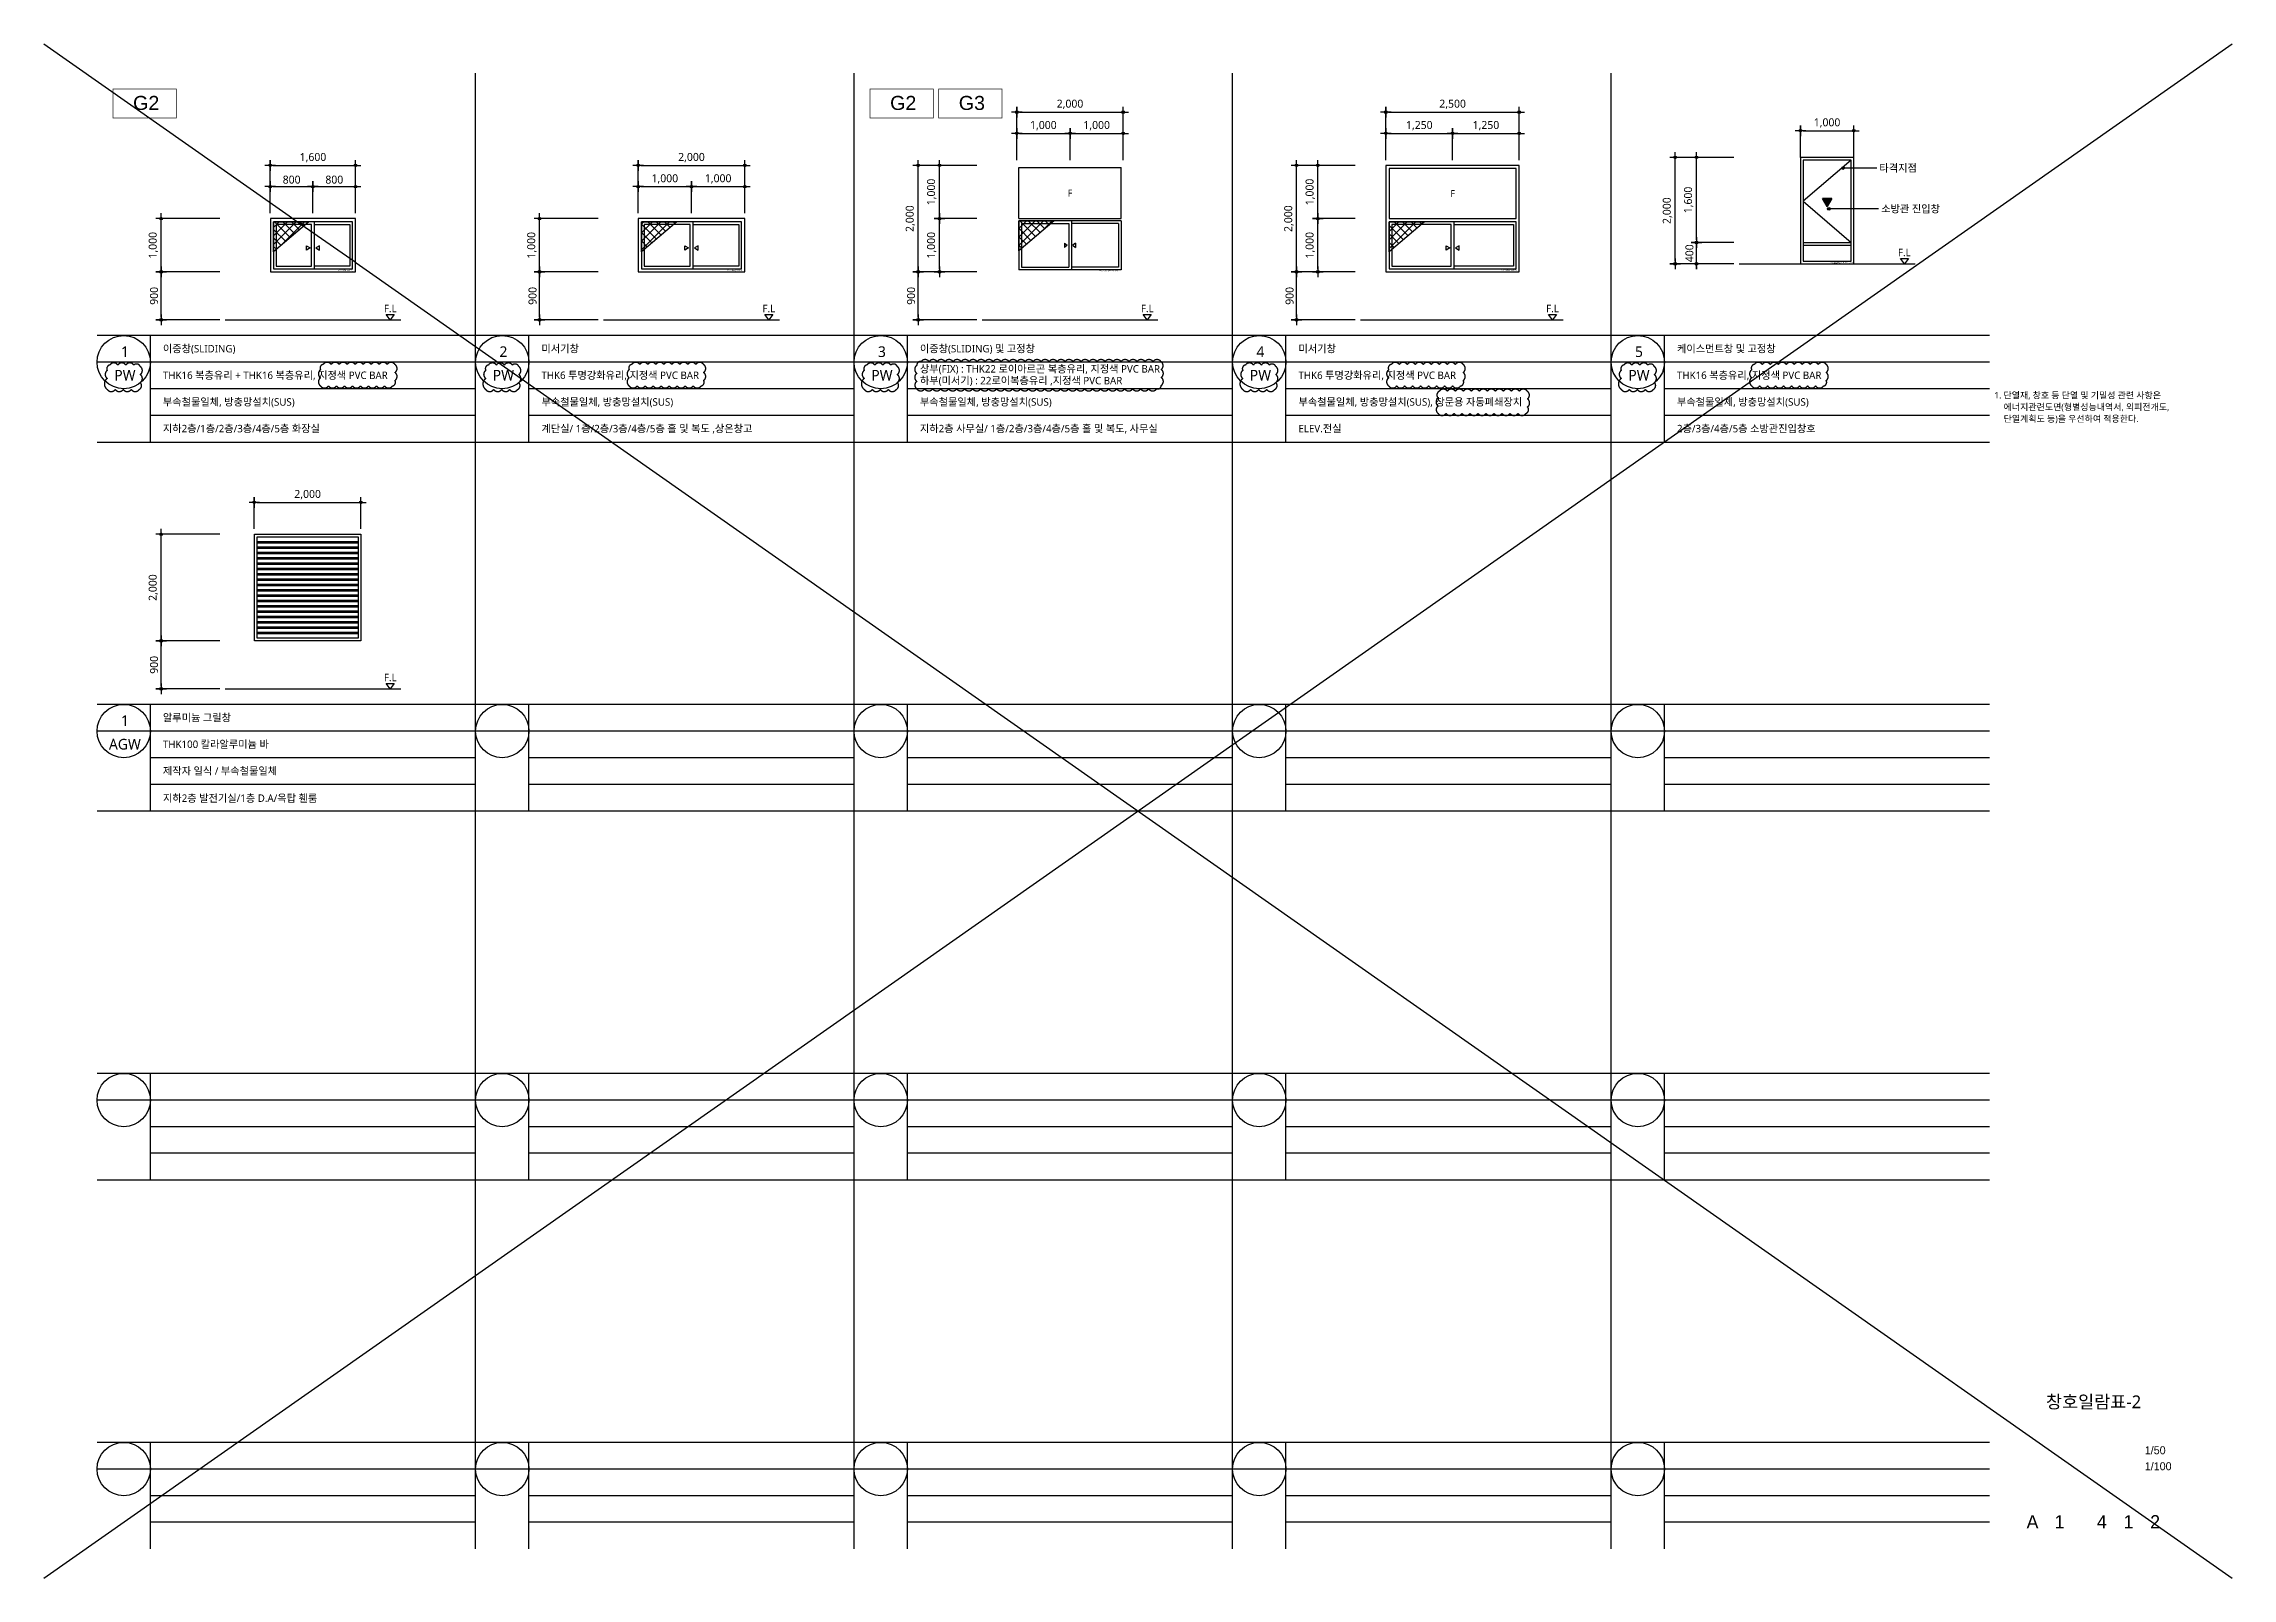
# Model space of a CAD drawing. Header units: millimetres. Extents: x 37653813 to 38677796, y 586285 to 874285.
# Drawn here: x 38515863 to 38556913, y 620583 to 649383 of the extents above; entities that cross this region are included whole.
import ezdxf
from ezdxf.enums import TextEntityAlignment as Align

# ---------------------------------------------------------------- set-up
doc = ezdxf.new("R2010")
doc.units = ezdxf.units.MM
doc.header["$LTSCALE"] = 1000
doc.header["$MEASUREMENT"] = 0
doc.header["$PDSIZE"] = -10
for name, pattern in [('-HID', [2.5, 1.5, -1]), ('ACAD_ISO03W100', [30, 12, -18]), ('CEN', [62, 60, -1, 0, -1])]:
    doc.linetypes.add(name, pattern=pattern)
doc.layers.get('0').update_dxf_attribs({"linetype": 'CONTINUOUS'})
doc.layers.get('Defpoints').update_dxf_attribs({"color": 161, "linetype": 'CONTINUOUS'})
for name, color, linetype in [('___210319_친환경(ds)', 1, 'CONTINUOUS'), ('BOX', 6, 'CONTINUOUS'), ('center(창호)', 1, 'CEN'), ('dim0', 7, 'CONTINUOUS'), ('DOOR-ELE', 252, 'CONTINUOUS'), ('HAT-BACK', 252, 'CONTINUOUS'), ('hatch', 8, 'CONTINUOUS'), ('OPEN', 1, '-HID'), ('SYM', 7, 'CONTINUOUS'), ('TEX', 3, 'CONTINUOUS'), ('TEXT', 3, 'CONTINUOUS'), ('TEXT(MIN)', 7, 'CONTINUOUS'), ('TEXT-TITLE', 6, 'CONTINUOUS'), ('TEXT-기입', 6, 'CONTINUOUS'), ('txt', 3, 'CONTINUOUS'), ('VE변경사항적용-20220616', 10, 'CONTINUOUS'), ('WID', 4, 'CONTINUOUS'), ('WIN-G', 252, 'CONTINUOUS'), ('WIPEOUT', 7, 'CONTINUOUS')]:
    doc.layers.add(name, color=color, linetype=linetype)
doc.styles.add('ARIAL', font='arial.ttf')
doc.styles.add('CGS', font='cgse', dxfattribs={"bigfont": 'cgs'})
doc.styles.add('나눔고딕 Se', font='NanumGothic.ttf')
doc.styles.add('나눔바른고딕', font='NanumBarunGothic.ttf')
doc.dimstyles.new('A1-100', dxfattribs={"dimtxt": 3, "dimasz": 1, "dimexe": 2, "dimexo": 2, "dimgap": 1, "dimtad": 1, "dimdec": 0, "dimzin": 12, "dimdsep": 46, "dimlunit": 6, "dimtxsty": '나눔바른고딕', "dimblk1": 'DIMDOT', "dimblk2": 'DIMDOT', "dimsah": 1, "dimcen": -1, "dimdle": 2, "dimclrd": 256, "dimclre": 256, "dimclrt": 3, "dimadec": 0, "dimazin": 0, "dimtfac": 1, "dimtdec": 0, "dimtix": 1, "dimtmove": 2, "dimatfit": 3, "dimldrblk": 'DIMDOT', "dimfxl": 1, "dimtvp": 1, "dimtolj": 1, "dimtzin": 12, "dimlwd": -1, "dimlwe": -1, "dimarcsym": 0})

msp = doc.modelspace()

# ---------------------------------------------------------------- texts
at = {"layer": '___210319_친환경(ds)', "style": 'ARIAL'}
for s, p in [('G2', (38517784.5, 648272.4)), ('G2', (38531984.5, 648272.4)), ('G3', (38533272.4, 648272.4))]:
    msp.add_text(s, height=264, dxfattribs=at).set_placement(p, align=Align.MIDDLE_CENTER)
at = {"layer": 'TEX', "color": 253}
for style, p in [('나눔바른고딕', (38550643.5, 645394.7)), ('나눔바른고딕', (38522243.5, 644344.7)), ('나눔바른고딕', (38529343.5, 644344.7)), ('나눔바른고딕', (38536443.5, 644344.7)), ('나눔바른고딕', (38544043.5, 644344.7)), ('나눔고딕 Se', (38522243.5, 637419.7))]:
    msp.add_text('F.L', height=140, dxfattribs=dict(at, style=style)).set_placement(p)
at = {"layer": 'TEXT'}
for s, style, p in [('타격지점', '나눔바른고딕', (38550295.1, 647050.9)), ('소방관 진입창', '나눔바른고딕', (38550329.3, 646285.3)), ('이중창(SLIDING)', '나눔바른고딕', (38518098.2, 643660.2)), ('미서기창', '나눔바른고딕', (38525198.2, 643660.2)), ('이중창(SLIDING) 및 고정창', '나눔바른고딕', (38532298.2, 643660.2)), ('미서기창', '나눔바른고딕', (38539398.2, 643660.2)), ('케이스먼트창 및 고정창', '나눔바른고딕', (38546498.2, 643660.2)), ('상부(FIX) : THK22 로이아르곤 복층유리, 지정색 PVC BAR', '나눔바른고딕', (38532298.2, 643280.8)), ('THK16 복층유리 + THK16 복층유리, 지정색 PVC BAR', '나눔바른고딕', (38518098.2, 643160.8)), ('THK6 투명강화유리, 지정색 PVC BAR', '나눔바른고딕', (38525198.2, 643160.8)), ('하부(미서기) : 22로이복층유리 ,지정색 PVC BAR', '나눔바른고딕', (38532298.2, 643060.8)), ('THK6 투명강화유리, 지정색 PVC BAR', '나눔바른고딕', (38539398.2, 643160.8)), ('THK16 복층유리, 지정색 PVC BAR', '나눔바른고딕', (38546498.2, 643160.8)), ('부속철물일체, 방충망설치(SUS)', '나눔바른고딕', (38518098.2, 642660.2)), ('부속철물일체, 방충망설치(SUS)', '나눔바른고딕', (38525198.2, 642660.2)), ('부속철물일체, 방충망설치(SUS)', '나눔바른고딕', (38532298.2, 642660.2)), ('부속철물일체, 방충망설치(SUS), 창문용 자동폐쇄장치', '나눔바른고딕', (38539398.2, 642660.2)), ('부속철물일체, 방충망설치(SUS)', '나눔바른고딕', (38546498.2, 642660.2)), ('지하2층/1층/2층/3층/4층/5층 화장실', '나눔바른고딕', (38518098.2, 642160.2)), ('계단실/ 1층/2층/3층/4층/5층 홀 및 복도 ,상온창고', '나눔바른고딕', (38525198.2, 642160.2)), ('지하2층 사무실/ 1층/2층/3층/4층/5층 홀 및 복도, 사무실', '나눔바른고딕', (38532298.2, 642160.2)), ('ELEV.전실', '나눔바른고딕', (38539398.2, 642160.2)), ('2층/3층/4층/5층 소방관진입창호', '나눔바른고딕', (38546498.2, 642160.2)), ('알루미늄 그릴창', '나눔고딕 Se', (38518098.2, 636735.2)), ('THK100 칼라알루미늄 바', '나눔고딕 Se', (38518098.2, 636235.8)), ('제작자 일식 / 부속철물일체', '나눔고딕 Se', (38518098.2, 635735.2)), ('지하2층 발전기실/1층 D.A/옥탑 휀룸', '나눔고딕 Se', (38518100.1, 635223.6))]:
    msp.add_text(s, height=140, dxfattribs=dict(at, style=style)).set_placement(p, align=Align.MIDDLE_LEFT)
at = {"layer": 'TEXT-TITLE', "style": '나눔바른고딕'}
msp.add_text('창호일람표-2', height=240, dxfattribs=at).set_placement((38554313.4, 623894.7), align=Align.MIDDLE_CENTER)
at = {"layer": 'TEXT-기입', "style": 'CGS'}
for s, p in [('1/50', (38555273.6, 622865.2)), ('1/100', (38555273.6, 622565.2))]:
    msp.add_text(s, height=150, dxfattribs=at).set_placement(p, align=Align.BOTTOM_LEFT)
for s, p in [('A', (38553167.3, 621642.1)), ('1', (38553673.5, 621642.1)), ('4', (38554467.3, 621642.1)), ('1', (38554967.3, 621642.1)), ('2', (38555467.3, 621642.1))]:
    msp.add_text(s, height=250, dxfattribs=at).set_placement(p, align=Align.MIDDLE_CENTER)
at = {"layer": 'txt'}
for s, style, p in [('1', '나눔바른고딕', (38517385.2, 643603.9)), ('2', '나눔바른고딕', (38524485.2, 643603.9)), ('3', '나눔바른고딕', (38531585.2, 643603.9)), ('4', '나눔바른고딕', (38538685.2, 643603.9)), ('5', '나눔바른고딕', (38545785.2, 643603.9)), ('PW', '나눔바른고딕', (38517385.2, 643161.9)), ('PW', '나눔바른고딕', (38524485.2, 643161.9)), ('PW', '나눔바른고딕', (38531585.2, 643161.9)), ('PW', '나눔바른고딕', (38538685.2, 643161.9)), ('PW', '나눔바른고딕', (38545785.2, 643161.9)), ('1', '나눔고딕 Se', (38517385.2, 636678.9)), ('AGW', '나눔고딕 Se', (38517385.2, 636236.9))]:
    msp.add_text(s, height=200, dxfattribs=dict(at, style=style)).set_placement(p, align=Align.MIDDLE_CENTER)

# ---------------------------------------------------------------- blocks, each defined once
blk = doc.blocks.new('DIMDOT')
at = {"linetype": 'Continuous'}
for p, q in [((-2, 0), (2, 0)), ((0, -2), (0, 2))]:
    blk.add_line(p, q, dxfattribs=at)
for radius in [0.5, 0.25]:
    blk.add_circle((0, 0), radius, dxfattribs=at)
blk = doc.blocks.new('*D717')
at = {"layer": 'Defpoints', "color": 0, "transparency": 16777216}
for p in [(38518063, 646101), (38519263, 646101), (38519263, 645101)]:
    blk.add_point(p, dxfattribs=at)
at = {"layer": 'dim0', "transparency": 16777216}
for p, q in [((38519163, 646101), (38517963, 646101)), ((38518063, 645151), (38518063, 646051)), ((38519163, 645101), (38517963, 645101))]:
    blk.add_line(p, q, dxfattribs=at)
at = {"layer": 'dim0', "transparency": 16777216, "xscale": 50, "yscale": 50, "zscale": 50}
for p, rotation in [((38518063, 646101), 90), ((38518063, 645101), 270)]:
    blk.add_blockref('DIMDOT', p, dxfattribs=dict(at, rotation=rotation))
at = {"layer": 'dim0', "color": 3, "transparency": 16777216, "insert": (38517920, 645601), "char_height": 150, "attachment_point": 5, "rotation": 90, "style": '나눔바른고딕'}
blk.add_mtext('\\A1;1,000', dxfattribs=at)
blk = doc.blocks.new('*D718')
at = {"layer": 'Defpoints', "color": 0, "transparency": 16777216}
for p in [(38518063, 645101), (38519263, 645101), (38519263, 644201)]:
    blk.add_point(p, dxfattribs=at)
at = {"layer": 'dim0', "transparency": 16777216}
for p, q in [((38519163, 645101), (38517963, 645101)), ((38518063, 644251), (38518063, 645051)), ((38519163, 644201), (38517963, 644201))]:
    blk.add_line(p, q, dxfattribs=at)
at = {"layer": 'dim0', "transparency": 16777216, "xscale": 50, "yscale": 50, "zscale": 50}
for p, rotation in [((38518063, 645101), 90), ((38518063, 644201), 270)]:
    blk.add_blockref('DIMDOT', p, dxfattribs=dict(at, rotation=rotation))
at = {"layer": 'dim0', "color": 3, "transparency": 16777216, "insert": (38517932, 644651), "char_height": 150, "attachment_point": 5, "rotation": 90, "style": '나눔바른고딕'}
blk.add_mtext('\\A1;900', dxfattribs=at)
blk = doc.blocks.new('*D719')
at = {"layer": 'Defpoints', "color": 0, "transparency": 16777216}
for p in [(38520913, 646701), (38520113, 646101), (38520913, 646101)]:
    blk.add_point(p, dxfattribs=at)
at = {"layer": 'dim0', "transparency": 16777216}
for p, q in [((38520113, 646201), (38520113, 646801)), ((38520163, 646701), (38520863, 646701)), ((38520913, 646201), (38520913, 646801))]:
    blk.add_line(p, q, dxfattribs=at)
at = {"layer": 'dim0', "transparency": 16777216, "xscale": 50, "yscale": 50, "zscale": 50, "rotation": 180}
blk.add_blockref('DIMDOT', (38520113, 646701), dxfattribs=at)
at = {"layer": 'dim0', "transparency": 16777216, "xscale": 50, "yscale": 50, "zscale": 50}
blk.add_blockref('DIMDOT', (38520913, 646701), dxfattribs=at)
at = {"layer": 'dim0', "color": 3, "transparency": 16777216, "insert": (38520513, 646832), "char_height": 150, "attachment_point": 5, "style": '나눔바른고딕'}
blk.add_mtext('\\A1;800', dxfattribs=at)
blk = doc.blocks.new('*D720')
at = {"layer": 'Defpoints', "color": 0, "transparency": 16777216}
for p in [(38521713, 647101), (38520113, 646101), (38521713, 646101)]:
    blk.add_point(p, dxfattribs=at)
at = {"layer": 'dim0', "transparency": 16777216}
for p, q in [((38520113, 646201), (38520113, 647201)), ((38520163, 647101), (38521663, 647101)), ((38521713, 646201), (38521713, 647201))]:
    blk.add_line(p, q, dxfattribs=at)
at = {"layer": 'dim0', "transparency": 16777216, "xscale": 50, "yscale": 50, "zscale": 50, "rotation": 180}
blk.add_blockref('DIMDOT', (38520113, 647101), dxfattribs=at)
at = {"layer": 'dim0', "transparency": 16777216, "xscale": 50, "yscale": 50, "zscale": 50}
blk.add_blockref('DIMDOT', (38521713, 647101), dxfattribs=at)
at = {"layer": 'dim0', "color": 3, "transparency": 16777216, "insert": (38520913, 647245), "char_height": 150, "attachment_point": 5, "style": '나눔바른고딕'}
blk.add_mtext('\\A1;1,600', dxfattribs=at)
blk = doc.blocks.new('*D721')
at = {"layer": 'Defpoints', "color": 0, "transparency": 16777216}
for p in [(38521713, 646701), (38520913, 646101), (38521713, 646101)]:
    blk.add_point(p, dxfattribs=at)
at = {"layer": 'dim0', "transparency": 16777216}
for p, q in [((38520913, 646201), (38520913, 646801)), ((38520963, 646701), (38521663, 646701)), ((38521713, 646201), (38521713, 646801))]:
    blk.add_line(p, q, dxfattribs=at)
at = {"layer": 'dim0', "transparency": 16777216, "xscale": 50, "yscale": 50, "zscale": 50, "rotation": 180}
blk.add_blockref('DIMDOT', (38520913, 646701), dxfattribs=at)
at = {"layer": 'dim0', "transparency": 16777216, "xscale": 50, "yscale": 50, "zscale": 50}
blk.add_blockref('DIMDOT', (38521713, 646701), dxfattribs=at)
at = {"layer": 'dim0', "color": 3, "transparency": 16777216, "insert": (38521313, 646832), "char_height": 150, "attachment_point": 5, "style": '나눔바른고딕'}
blk.add_mtext('\\A1;800', dxfattribs=at)
blk = doc.blocks.new('*D722')
at = {"layer": 'Defpoints', "color": 0, "transparency": 16777216}
for p in [(38549813, 647751), (38548813, 647151), (38549813, 647151)]:
    blk.add_point(p, dxfattribs=at)
at = {"layer": 'dim0', "transparency": 16777216}
for p, q in [((38548813, 647251), (38548813, 647851)), ((38549813, 647251), (38549813, 647851)), ((38548863, 647751), (38549763, 647751))]:
    blk.add_line(p, q, dxfattribs=at)
at = {"layer": 'dim0', "transparency": 16777216, "xscale": 50, "yscale": 50, "zscale": 50, "rotation": 180}
blk.add_blockref('DIMDOT', (38548813, 647751), dxfattribs=at)
at = {"layer": 'dim0', "transparency": 16777216, "xscale": 50, "yscale": 50, "zscale": 50}
blk.add_blockref('DIMDOT', (38549813, 647751), dxfattribs=at)
at = {"layer": 'dim0', "color": 3, "transparency": 16777216, "insert": (38549313, 647895), "char_height": 150, "attachment_point": 5, "style": '나눔바른고딕'}
blk.add_mtext('\\A1;1,000', dxfattribs=at)
blk = doc.blocks.new('1600x1000 AW')
at = {"ltscale": 1000}
blk.add_wipeout([(200, 0), (1800, 0), (1800, 1000), (200, 1000)], dxfattribs=at).dxf.layer = 'WID'
at = {"layer": 'WID', "ltscale": 1000}
blk.add_line((1025, 940), (1025, 60), dxfattribs=at)
for points in [[(200, 0), (1800, 0), (1800, 1000), (200, 1000)], [(260, 60), (1740, 60), (1740, 940), (260, 940)]]:
    blk.add_lwpolyline(points, close=True, dxfattribs=at)
at = {"layer": 'WIN-G'}
for points in [[(975, 890), (310, 890), (310, 110), (975, 110)], [(876, 490), (945, 450), (876, 410)], [(1124, 490), (1055, 450), (1124, 410)]]:
    blk.add_lwpolyline(points, close=True, dxfattribs=at)
blk.add_lwpolyline([(1025, 890), (1690, 890), (1690, 110), (1025, 110)], dxfattribs=at)
at = {"layer": 'Defpoints', "style": '나눔바른고딕'}
blk.add_text('상온용AW(1.6X1.0)', height=25, dxfattribs=at).set_placement((1464, 17))
blk = doc.blocks.new('*D723')
at = {"layer": 'Defpoints', "color": 0, "transparency": 16777216}
for p in [(38532663, 646101), (38533463, 646101), (38533463, 645101)]:
    blk.add_point(p, dxfattribs=at)
at = {"layer": 'dim0', "transparency": 16777216}
for p, q in [((38533363, 646101), (38532563, 646101)), ((38532663, 645151), (38532663, 646051)), ((38533363, 645101), (38532563, 645101))]:
    blk.add_line(p, q, dxfattribs=at)
at = {"layer": 'dim0', "transparency": 16777216, "xscale": 50, "yscale": 50, "zscale": 50}
for p, rotation in [((38532663, 646101), 90), ((38532663, 645101), 270)]:
    blk.add_blockref('DIMDOT', p, dxfattribs=dict(at, rotation=rotation))
at = {"layer": 'dim0', "color": 3, "transparency": 16777216, "insert": (38532520, 645601), "char_height": 150, "attachment_point": 5, "rotation": 90, "style": '나눔바른고딕'}
blk.add_mtext('\\A1;1,000', dxfattribs=at)
blk = doc.blocks.new('*D724')
at = {"layer": 'Defpoints', "color": 0, "transparency": 16777216}
for p in [(38532263, 645101), (38533463, 645101), (38533463, 644201)]:
    blk.add_point(p, dxfattribs=at)
at = {"layer": 'dim0', "transparency": 16777216}
for p, q in [((38533363, 645101), (38532163, 645101)), ((38532263, 644251), (38532263, 645051)), ((38533363, 644201), (38532163, 644201))]:
    blk.add_line(p, q, dxfattribs=at)
at = {"layer": 'dim0', "transparency": 16777216, "xscale": 50, "yscale": 50, "zscale": 50}
for p, rotation in [((38532263, 645101), 90), ((38532263, 644201), 270)]:
    blk.add_blockref('DIMDOT', p, dxfattribs=dict(at, rotation=rotation))
at = {"layer": 'dim0', "color": 3, "transparency": 16777216, "insert": (38532132, 644651), "char_height": 150, "attachment_point": 5, "rotation": 90, "style": '나눔바른고딕'}
blk.add_mtext('\\A1;900', dxfattribs=at)
blk = doc.blocks.new('*D725')
at = {"layer": 'Defpoints', "color": 0, "transparency": 16777216}
for p in [(38535113, 647701), (38534113, 647101), (38535113, 647101)]:
    blk.add_point(p, dxfattribs=at)
at = {"layer": 'dim0', "transparency": 16777216}
for p, q in [((38534113, 647201), (38534113, 647801)), ((38535113, 647201), (38535113, 647801)), ((38534163, 647701), (38535063, 647701))]:
    blk.add_line(p, q, dxfattribs=at)
at = {"layer": 'dim0', "transparency": 16777216, "xscale": 50, "yscale": 50, "zscale": 50, "rotation": 180}
blk.add_blockref('DIMDOT', (38534113, 647701), dxfattribs=at)
at = {"layer": 'dim0', "transparency": 16777216, "xscale": 50, "yscale": 50, "zscale": 50}
blk.add_blockref('DIMDOT', (38535113, 647701), dxfattribs=at)
at = {"layer": 'dim0', "color": 3, "transparency": 16777216, "insert": (38534613, 647845), "char_height": 150, "attachment_point": 5, "style": '나눔바른고딕'}
blk.add_mtext('\\A1;1,000', dxfattribs=at)
blk = doc.blocks.new('*D726')
at = {"layer": 'Defpoints', "color": 0, "transparency": 16777216}
for p in [(38536113, 648101), (38534113, 647101), (38536113, 647101)]:
    blk.add_point(p, dxfattribs=at)
at = {"layer": 'dim0', "transparency": 16777216}
for p, q in [((38534113, 647201), (38534113, 648201)), ((38536113, 647201), (38536113, 648201)), ((38534163, 648101), (38536063, 648101))]:
    blk.add_line(p, q, dxfattribs=at)
at = {"layer": 'dim0', "transparency": 16777216, "xscale": 50, "yscale": 50, "zscale": 50, "rotation": 180}
blk.add_blockref('DIMDOT', (38534113, 648101), dxfattribs=at)
at = {"layer": 'dim0', "transparency": 16777216, "xscale": 50, "yscale": 50, "zscale": 50}
blk.add_blockref('DIMDOT', (38536113, 648101), dxfattribs=at)
at = {"layer": 'dim0', "color": 3, "transparency": 16777216, "insert": (38535113, 648245), "char_height": 150, "attachment_point": 5, "style": '나눔바른고딕'}
blk.add_mtext('\\A1;2,000', dxfattribs=at)
blk = doc.blocks.new('*D727')
at = {"layer": 'Defpoints', "color": 0, "transparency": 16777216}
for p in [(38536113, 647701), (38535113, 647101), (38536113, 647101)]:
    blk.add_point(p, dxfattribs=at)
at = {"layer": 'dim0', "transparency": 16777216}
for p, q in [((38535113, 647201), (38535113, 647801)), ((38536113, 647201), (38536113, 647801)), ((38535163, 647701), (38536063, 647701))]:
    blk.add_line(p, q, dxfattribs=at)
at = {"layer": 'dim0', "transparency": 16777216, "xscale": 50, "yscale": 50, "zscale": 50, "rotation": 180}
blk.add_blockref('DIMDOT', (38535113, 647701), dxfattribs=at)
at = {"layer": 'dim0', "transparency": 16777216, "xscale": 50, "yscale": 50, "zscale": 50}
blk.add_blockref('DIMDOT', (38536113, 647701), dxfattribs=at)
at = {"layer": 'dim0', "color": 3, "transparency": 16777216, "insert": (38535613, 647845), "char_height": 150, "attachment_point": 5, "style": '나눔바른고딕'}
blk.add_mtext('\\A1;1,000', dxfattribs=at)
blk = doc.blocks.new('A$C7b43b290')
at = {"ltscale": 1000}
blk.add_wipeout([(94, 2010), (2094, 2010), (2094, 10), (94, 10)], dxfattribs=at).dxf.layer = 'WID'
at = {"layer": 'WID', "ltscale": 1000}
for p, q in [((134, 1970), (2054, 1970)), ((134, 1010), (134, 1970)), ((2054, 1010), (2054, 1970)), ((2054, 970), (134, 970)), ((134, 970), (134, 50)), ((1119, 970), (1119, 50)), ((2054, 970), (2054, 50)), ((2054, 50), (134, 50))]:
    blk.add_line(p, q, dxfattribs=at)
blk.add_lwpolyline([(134, 1010), (2054, 1010)], dxfattribs=at)
at = {"layer": 'WIN-G'}
for p, q in [((184, 920), (184, 100)), ((184, 920), (1069, 920)), ((1069, 920), (1069, 100)), ((2004, 920), (1119, 920)), ((2004, 920), (2004, 100)), ((989, 550), (1039, 510)), ((989, 550), (989, 470)), ((1039, 510), (989, 470)), ((1199, 550), (1149, 510)), ((1149, 510), (1199, 470)), ((1199, 550), (1199, 470)), ((184, 100), (1069, 100)), ((2004, 100), (1119, 100))]:
    blk.add_line(p, q, dxfattribs=at)
at = {"layer": 'Defpoints', "style": '나눔바른고딕'}
blk.add_text('AW(2.0X2.0)-미서기+FIX', height=25, dxfattribs=at).set_placement((1639, 20))
blk = doc.blocks.new('*D728')
at = {"layer": 'Defpoints', "color": 0, "transparency": 16777216}
for p in [(38532663, 647101), (38533463, 647101), (38533463, 646101)]:
    blk.add_point(p, dxfattribs=at)
at = {"layer": 'dim0', "transparency": 16777216}
for p, q in [((38533363, 647101), (38532563, 647101)), ((38532663, 646151), (38532663, 647051)), ((38533363, 646101), (38532563, 646101))]:
    blk.add_line(p, q, dxfattribs=at)
at = {"layer": 'dim0', "transparency": 16777216, "xscale": 50, "yscale": 50, "zscale": 50}
for p, rotation in [((38532663, 647101), 90), ((38532663, 646101), 270)]:
    blk.add_blockref('DIMDOT', p, dxfattribs=dict(at, rotation=rotation))
at = {"layer": 'dim0', "color": 3, "transparency": 16777216, "insert": (38532520, 646601), "char_height": 150, "attachment_point": 5, "rotation": 90, "style": '나눔바른고딕'}
blk.add_mtext('\\A1;1,000', dxfattribs=at)
blk = doc.blocks.new('*D729')
at = {"layer": 'Defpoints', "color": 0, "transparency": 16777216}
for p in [(38532263, 647101), (38533463, 647101), (38533463, 645101)]:
    blk.add_point(p, dxfattribs=at)
at = {"layer": 'dim0', "transparency": 16777216}
for p, q in [((38533363, 647101), (38532163, 647101)), ((38532263, 645151), (38532263, 647051)), ((38533363, 645101), (38532163, 645101))]:
    blk.add_line(p, q, dxfattribs=at)
at = {"layer": 'dim0', "transparency": 16777216, "xscale": 50, "yscale": 50, "zscale": 50}
for p, rotation in [((38532263, 647101), 90), ((38532263, 645101), 270)]:
    blk.add_blockref('DIMDOT', p, dxfattribs=dict(at, rotation=rotation))
at = {"layer": 'dim0', "color": 3, "transparency": 16777216, "insert": (38532120, 646101), "char_height": 150, "attachment_point": 5, "rotation": 90, "style": '나눔바른고딕'}
blk.add_mtext('\\A1;2,000', dxfattribs=at)
blk = doc.blocks.new('*D730')
at = {"layer": 'Defpoints', "color": 0, "transparency": 16777216}
for p in [(38539363, 645101), (38540563, 645101), (38540563, 644201)]:
    blk.add_point(p, dxfattribs=at)
at = {"layer": 'dim0', "transparency": 16777216}
for p, q in [((38540463, 645101), (38539263, 645101)), ((38539363, 644251), (38539363, 645051)), ((38540463, 644201), (38539263, 644201))]:
    blk.add_line(p, q, dxfattribs=at)
at = {"layer": 'dim0', "transparency": 16777216, "xscale": 50, "yscale": 50, "zscale": 50}
for p, rotation in [((38539363, 645101), 90), ((38539363, 644201), 270)]:
    blk.add_blockref('DIMDOT', p, dxfattribs=dict(at, rotation=rotation))
at = {"layer": 'dim0', "color": 3, "transparency": 16777216, "insert": (38539232, 644651), "char_height": 150, "attachment_point": 5, "rotation": 90, "style": '나눔바른고딕'}
blk.add_mtext('\\A1;900', dxfattribs=at)
blk = doc.blocks.new('*D731')
at = {"layer": 'Defpoints', "color": 0, "transparency": 16777216}
for p in [(38542290, 647701), (38541040, 647101), (38542290, 647101)]:
    blk.add_point(p, dxfattribs=at)
at = {"layer": 'dim0', "transparency": 16777216}
for p, q in [((38541040, 647201), (38541040, 647801)), ((38542290, 647201), (38542290, 647801)), ((38541090, 647701), (38542240, 647701))]:
    blk.add_line(p, q, dxfattribs=at)
at = {"layer": 'dim0', "transparency": 16777216, "xscale": 50, "yscale": 50, "zscale": 50, "rotation": 180}
blk.add_blockref('DIMDOT', (38541040, 647701), dxfattribs=at)
at = {"layer": 'dim0', "transparency": 16777216, "xscale": 50, "yscale": 50, "zscale": 50}
blk.add_blockref('DIMDOT', (38542290, 647701), dxfattribs=at)
at = {"layer": 'dim0', "color": 3, "transparency": 16777216, "insert": (38541665, 647845), "char_height": 150, "attachment_point": 5, "style": '나눔바른고딕'}
blk.add_mtext('\\A1;1,250', dxfattribs=at)
blk = doc.blocks.new('*D732')
at = {"layer": 'Defpoints', "color": 0, "transparency": 16777216}
for p in [(38543540, 648101), (38541040, 647101), (38543540, 647101)]:
    blk.add_point(p, dxfattribs=at)
at = {"layer": 'dim0', "transparency": 16777216}
for p, q in [((38541040, 647201), (38541040, 648201)), ((38543540, 647201), (38543540, 648201)), ((38541090, 648101), (38543490, 648101))]:
    blk.add_line(p, q, dxfattribs=at)
at = {"layer": 'dim0', "transparency": 16777216, "xscale": 50, "yscale": 50, "zscale": 50, "rotation": 180}
blk.add_blockref('DIMDOT', (38541040, 648101), dxfattribs=at)
at = {"layer": 'dim0', "transparency": 16777216, "xscale": 50, "yscale": 50, "zscale": 50}
blk.add_blockref('DIMDOT', (38543540, 648101), dxfattribs=at)
at = {"layer": 'dim0', "color": 3, "transparency": 16777216, "insert": (38542290, 648245), "char_height": 150, "attachment_point": 5, "style": '나눔바른고딕'}
blk.add_mtext('\\A1;2,500', dxfattribs=at)
blk = doc.blocks.new('*D733')
at = {"layer": 'Defpoints', "color": 0, "transparency": 16777216}
for p in [(38543540, 647701), (38542290, 647101), (38543540, 647101)]:
    blk.add_point(p, dxfattribs=at)
at = {"layer": 'dim0', "transparency": 16777216}
for p, q in [((38542290, 647201), (38542290, 647801)), ((38543540, 647201), (38543540, 647801)), ((38542340, 647701), (38543490, 647701))]:
    blk.add_line(p, q, dxfattribs=at)
at = {"layer": 'dim0', "transparency": 16777216, "xscale": 50, "yscale": 50, "zscale": 50, "rotation": 180}
blk.add_blockref('DIMDOT', (38542290, 647701), dxfattribs=at)
at = {"layer": 'dim0', "transparency": 16777216, "xscale": 50, "yscale": 50, "zscale": 50}
blk.add_blockref('DIMDOT', (38543540, 647701), dxfattribs=at)
at = {"layer": 'dim0', "color": 3, "transparency": 16777216, "insert": (38542915, 647845), "char_height": 150, "attachment_point": 5, "style": '나눔바른고딕'}
blk.add_mtext('\\A1;1,250', dxfattribs=at)
blk = doc.blocks.new('2500x2000 aw')
blk.add_wipeout([(0, 2000), (0, 0), (2500, 0), (2500, 2000)])
at = {"layer": 'WID', "ltscale": 1000}
blk.add_line((1275, 940), (1275, 60), dxfattribs=at)
for points in [[(0, 0), (2500, 0), (2500, 2000), (0, 2000)], [(2440, 1940), (60, 1940), (60, 1000), (2440, 1000)], [(60, 60), (2440, 60), (2440, 940), (60, 940)]]:
    blk.add_lwpolyline(points, close=True, dxfattribs=at)
at = {"layer": 'WIN-G'}
for points in [[(1225, 890), (110, 890), (110, 110), (1225, 110)], [(1126, 490), (1195, 450), (1126, 410)], [(1374, 490), (1305, 450), (1374, 410)]]:
    blk.add_lwpolyline(points, close=True, dxfattribs=at)
blk.add_lwpolyline([(1275, 890), (2390, 890), (2390, 110), (1275, 110)], dxfattribs=at)
at = {"layer": 'Defpoints', "style": '나눔바른고딕'}
blk.add_text('상온용AW(2.5X2.0)', height=25, dxfattribs=at).set_placement((2164, 17))
blk = doc.blocks.new('AW(2.0X1.0)')
at = {"ltscale": 1000}
blk.add_wipeout([(887455, -28823), (889455, -28823), (889455, -27823), (887455, -27823)], dxfattribs=at).dxf.layer = 'WID'
at = {"layer": 'WID', "ltscale": 1000}
blk.add_line((888480, -27883), (888480, -28763), dxfattribs=at)
for points in [[(887455, -28823), (889455, -28823), (889455, -27823), (887455, -27823)], [(887515, -28763), (889395, -28763), (889395, -27883), (887515, -27883)]]:
    blk.add_lwpolyline(points, close=True, dxfattribs=at)
at = {"layer": 'WIN-G'}
for points in [[(888430, -27933), (887565, -27933), (887565, -28713), (888430, -28713)], [(888331, -28333), (888400, -28373), (888331, -28413)], [(888579, -28333), (888510, -28373), (888579, -28413)]]:
    blk.add_lwpolyline(points, close=True, dxfattribs=at)
blk.add_lwpolyline([(888480, -27933), (889345, -27933), (889345, -28713), (888480, -28713)], dxfattribs=at)
at = {"layer": 'Defpoints', "style": '나눔바른고딕'}
blk.add_text('상온용AW(2.0X1.0)', height=25, dxfattribs=at).set_placement((889119, -28806))
blk = doc.blocks.new('*D734')
at = {"layer": 'Defpoints', "color": 0, "transparency": 16777216}
for p in [(38525163, 646101), (38526363, 646101), (38526363, 645101)]:
    blk.add_point(p, dxfattribs=at)
at = {"layer": 'dim0', "transparency": 16777216}
for p, q in [((38526263, 646101), (38525063, 646101)), ((38525163, 645151), (38525163, 646051)), ((38526263, 645101), (38525063, 645101))]:
    blk.add_line(p, q, dxfattribs=at)
at = {"layer": 'dim0', "transparency": 16777216, "xscale": 50, "yscale": 50, "zscale": 50}
for p, rotation in [((38525163, 646101), 90), ((38525163, 645101), 270)]:
    blk.add_blockref('DIMDOT', p, dxfattribs=dict(at, rotation=rotation))
at = {"layer": 'dim0', "color": 3, "transparency": 16777216, "insert": (38525020, 645601), "char_height": 150, "attachment_point": 5, "rotation": 90, "style": '나눔바른고딕'}
blk.add_mtext('\\A1;1,000', dxfattribs=at)
blk = doc.blocks.new('*D735')
at = {"layer": 'Defpoints', "color": 0, "transparency": 16777216}
for p in [(38525163, 645101), (38526363, 645101), (38526363, 644201)]:
    blk.add_point(p, dxfattribs=at)
at = {"layer": 'dim0', "transparency": 16777216}
for p, q in [((38526263, 645101), (38525063, 645101)), ((38525163, 644251), (38525163, 645051)), ((38526263, 644201), (38525063, 644201))]:
    blk.add_line(p, q, dxfattribs=at)
at = {"layer": 'dim0', "transparency": 16777216, "xscale": 50, "yscale": 50, "zscale": 50}
for p, rotation in [((38525163, 645101), 90), ((38525163, 644201), 270)]:
    blk.add_blockref('DIMDOT', p, dxfattribs=dict(at, rotation=rotation))
at = {"layer": 'dim0', "color": 3, "transparency": 16777216, "insert": (38525032, 644651), "char_height": 150, "attachment_point": 5, "rotation": 90, "style": '나눔바른고딕'}
blk.add_mtext('\\A1;900', dxfattribs=at)
blk = doc.blocks.new('*D736')
at = {"layer": 'Defpoints', "color": 0, "transparency": 16777216}
for p in [(38528013, 646701), (38527013, 646101), (38528013, 646101)]:
    blk.add_point(p, dxfattribs=at)
at = {"layer": 'dim0', "transparency": 16777216}
for p, q in [((38527013, 646201), (38527013, 646801)), ((38527063, 646701), (38527963, 646701)), ((38528013, 646201), (38528013, 646801))]:
    blk.add_line(p, q, dxfattribs=at)
at = {"layer": 'dim0', "transparency": 16777216, "xscale": 50, "yscale": 50, "zscale": 50, "rotation": 180}
blk.add_blockref('DIMDOT', (38527013, 646701), dxfattribs=at)
at = {"layer": 'dim0', "transparency": 16777216, "xscale": 50, "yscale": 50, "zscale": 50}
blk.add_blockref('DIMDOT', (38528013, 646701), dxfattribs=at)
at = {"layer": 'dim0', "color": 3, "transparency": 16777216, "insert": (38527513, 646845), "char_height": 150, "attachment_point": 5, "style": '나눔바른고딕'}
blk.add_mtext('\\A1;1,000', dxfattribs=at)
blk = doc.blocks.new('*D737')
at = {"layer": 'Defpoints', "color": 0, "transparency": 16777216}
for p in [(38529013, 647101), (38527013, 646101), (38529013, 646101)]:
    blk.add_point(p, dxfattribs=at)
at = {"layer": 'dim0', "transparency": 16777216}
for p, q in [((38527013, 646201), (38527013, 647201)), ((38527063, 647101), (38528963, 647101)), ((38529013, 646201), (38529013, 647201))]:
    blk.add_line(p, q, dxfattribs=at)
at = {"layer": 'dim0', "transparency": 16777216, "xscale": 50, "yscale": 50, "zscale": 50, "rotation": 180}
blk.add_blockref('DIMDOT', (38527013, 647101), dxfattribs=at)
at = {"layer": 'dim0', "transparency": 16777216, "xscale": 50, "yscale": 50, "zscale": 50}
blk.add_blockref('DIMDOT', (38529013, 647101), dxfattribs=at)
at = {"layer": 'dim0', "color": 3, "transparency": 16777216, "insert": (38528013, 647245), "char_height": 150, "attachment_point": 5, "style": '나눔바른고딕'}
blk.add_mtext('\\A1;2,000', dxfattribs=at)
blk = doc.blocks.new('*D738')
at = {"layer": 'Defpoints', "color": 0, "transparency": 16777216}
for p in [(38529013, 646701), (38528013, 646101), (38529013, 646101)]:
    blk.add_point(p, dxfattribs=at)
at = {"layer": 'dim0', "transparency": 16777216}
for p, q in [((38528013, 646201), (38528013, 646801)), ((38528063, 646701), (38528963, 646701)), ((38529013, 646201), (38529013, 646801))]:
    blk.add_line(p, q, dxfattribs=at)
at = {"layer": 'dim0', "transparency": 16777216, "xscale": 50, "yscale": 50, "zscale": 50, "rotation": 180}
blk.add_blockref('DIMDOT', (38528013, 646701), dxfattribs=at)
at = {"layer": 'dim0', "transparency": 16777216, "xscale": 50, "yscale": 50, "zscale": 50}
blk.add_blockref('DIMDOT', (38529013, 646701), dxfattribs=at)
at = {"layer": 'dim0', "color": 3, "transparency": 16777216, "insert": (38528513, 646845), "char_height": 150, "attachment_point": 5, "style": '나눔바른고딕'}
blk.add_mtext('\\A1;1,000', dxfattribs=at)
blk = doc.blocks.new('*D739')
at = {"layer": 'Defpoints', "color": 0, "transparency": 16777216}
for p in [(38539763, 646101), (38540563, 646101), (38540563, 645101)]:
    blk.add_point(p, dxfattribs=at)
at = {"layer": 'dim0', "transparency": 16777216}
for p, q in [((38540463, 646101), (38539663, 646101)), ((38539763, 645151), (38539763, 646051)), ((38540463, 645101), (38539663, 645101))]:
    blk.add_line(p, q, dxfattribs=at)
at = {"layer": 'dim0', "transparency": 16777216, "xscale": 50, "yscale": 50, "zscale": 50}
for p, rotation in [((38539763, 646101), 90), ((38539763, 645101), 270)]:
    blk.add_blockref('DIMDOT', p, dxfattribs=dict(at, rotation=rotation))
at = {"layer": 'dim0', "color": 3, "transparency": 16777216, "insert": (38539620, 645601), "char_height": 150, "attachment_point": 5, "rotation": 90, "style": '나눔바른고딕'}
blk.add_mtext('\\A1;1,000', dxfattribs=at)
blk = doc.blocks.new('*D740')
at = {"layer": 'Defpoints', "color": 0, "transparency": 16777216}
for p in [(38539763, 647101), (38540563, 647101), (38540563, 646101)]:
    blk.add_point(p, dxfattribs=at)
at = {"layer": 'dim0', "transparency": 16777216}
for p, q in [((38540463, 647101), (38539663, 647101)), ((38539763, 646151), (38539763, 647051)), ((38540463, 646101), (38539663, 646101))]:
    blk.add_line(p, q, dxfattribs=at)
at = {"layer": 'dim0', "transparency": 16777216, "xscale": 50, "yscale": 50, "zscale": 50}
for p, rotation in [((38539763, 647101), 90), ((38539763, 646101), 270)]:
    blk.add_blockref('DIMDOT', p, dxfattribs=dict(at, rotation=rotation))
at = {"layer": 'dim0', "color": 3, "transparency": 16777216, "insert": (38539620, 646601), "char_height": 150, "attachment_point": 5, "rotation": 90, "style": '나눔바른고딕'}
blk.add_mtext('\\A1;1,000', dxfattribs=at)
blk = doc.blocks.new('*D741')
at = {"layer": 'Defpoints', "color": 0, "transparency": 16777216}
for p in [(38539363, 647101), (38540563, 647101), (38540563, 645101)]:
    blk.add_point(p, dxfattribs=at)
at = {"layer": 'dim0', "transparency": 16777216}
for p, q in [((38540463, 647101), (38539263, 647101)), ((38539363, 645151), (38539363, 647051)), ((38540463, 645101), (38539263, 645101))]:
    blk.add_line(p, q, dxfattribs=at)
at = {"layer": 'dim0', "transparency": 16777216, "xscale": 50, "yscale": 50, "zscale": 50}
for p, rotation in [((38539363, 647101), 90), ((38539363, 645101), 270)]:
    blk.add_blockref('DIMDOT', p, dxfattribs=dict(at, rotation=rotation))
at = {"layer": 'dim0', "color": 3, "transparency": 16777216, "insert": (38539220, 646101), "char_height": 150, "attachment_point": 5, "rotation": 90, "style": '나눔바른고딕'}
blk.add_mtext('\\A1;2,000', dxfattribs=at)
blk = doc.blocks.new('*D711')
at = {"layer": 'Defpoints', "color": 0, "transparency": 16777216}
for p in [(38518063, 640176), (38519263, 640176), (38519263, 638176)]:
    blk.add_point(p, dxfattribs=at)
at = {"layer": 'dim0', "transparency": 16777216}
for p, q in [((38519163, 640176), (38517963, 640176)), ((38518063, 638226), (38518063, 640126)), ((38519163, 638176), (38517963, 638176))]:
    blk.add_line(p, q, dxfattribs=at)
at = {"layer": 'dim0', "transparency": 16777216, "xscale": 50, "yscale": 50, "zscale": 50}
for p, rotation in [((38518063, 640176), 90), ((38518063, 638176), 270)]:
    blk.add_blockref('DIMDOT', p, dxfattribs=dict(at, rotation=rotation))
at = {"layer": 'dim0', "color": 3, "transparency": 16777216, "insert": (38517920, 639176), "char_height": 150, "attachment_point": 5, "rotation": 90, "style": '나눔바른고딕'}
blk.add_mtext('\\A1;2,000', dxfattribs=at)
blk = doc.blocks.new('*D712')
at = {"layer": 'Defpoints', "color": 0, "transparency": 16777216}
for p in [(38518063, 638176), (38519263, 638176), (38519263, 637276)]:
    blk.add_point(p, dxfattribs=at)
at = {"layer": 'dim0', "transparency": 16777216}
for p, q in [((38519163, 638176), (38517963, 638176)), ((38518063, 637326), (38518063, 638126)), ((38519163, 637276), (38517963, 637276))]:
    blk.add_line(p, q, dxfattribs=at)
at = {"layer": 'dim0', "transparency": 16777216, "xscale": 50, "yscale": 50, "zscale": 50}
for p, rotation in [((38518063, 638176), 90), ((38518063, 637276), 270)]:
    blk.add_blockref('DIMDOT', p, dxfattribs=dict(at, rotation=rotation))
at = {"layer": 'dim0', "color": 3, "transparency": 16777216, "insert": (38517932, 637726), "char_height": 150, "attachment_point": 5, "rotation": 90, "style": '나눔바른고딕'}
blk.add_mtext('\\A1;900', dxfattribs=at)
blk = doc.blocks.new('*D713')
at = {"layer": 'Defpoints', "color": 0, "transparency": 16777216}
for p in [(38521813, 640776), (38519813, 640176), (38521813, 640176)]:
    blk.add_point(p, dxfattribs=at)
at = {"layer": 'dim0', "transparency": 16777216}
for p, q in [((38519813, 640276), (38519813, 640876)), ((38521813, 640276), (38521813, 640876)), ((38519863, 640776), (38521763, 640776))]:
    blk.add_line(p, q, dxfattribs=at)
at = {"layer": 'dim0', "transparency": 16777216, "xscale": 50, "yscale": 50, "zscale": 50, "rotation": 180}
blk.add_blockref('DIMDOT', (38519813, 640776), dxfattribs=at)
at = {"layer": 'dim0', "transparency": 16777216, "xscale": 50, "yscale": 50, "zscale": 50}
blk.add_blockref('DIMDOT', (38521813, 640776), dxfattribs=at)
at = {"layer": 'dim0', "color": 3, "transparency": 16777216, "insert": (38520813, 640920), "char_height": 150, "attachment_point": 5, "style": '나눔바른고딕'}
blk.add_mtext('\\A1;2,000', dxfattribs=at)
blk = doc.blocks.new('2000X2000 AGW')
blk.add_wipeout([(0, 2000), (2000, 2000), (2000, 0), (0, 0)]).dxf.layer = 'WIPEOUT'
at = {"layer": 'DOOR-ELE', "ltscale": 1000}
for p, q in [((50, 1865), (1950, 1865)), ((50, 1865), (1950, 1865)), ((50, 1852.5), (1950, 1852.5)), ((50, 1852.5), (1950, 1852.5)), ((50, 1840), (1950, 1840)), ((50, 1840), (1950, 1840)), ((50, 1765), (1950, 1765)), ((50, 1765), (1950, 1765)), ((50, 1752.5), (1950, 1752.5)), ((50, 1752.5), (1950, 1752.5)), ((50, 1740), (1950, 1740)), ((50, 1740), (1950, 1740)), ((50, 1665), (1950, 1665)), ((50, 1665), (1950, 1665)), ((50, 1652.5), (1950, 1652.5)), ((50, 1652.5), (1950, 1652.5)), ((50, 1640), (1950, 1640)), ((50, 1640), (1950, 1640)), ((50, 1565), (1950, 1565)), ((50, 1565), (1950, 1565)), ((50, 1552.5), (1950, 1552.5)), ((50, 1552.5), (1950, 1552.5)), ((50, 1540), (1950, 1540)), ((50, 1540), (1950, 1540)), ((50, 1465), (1950, 1465)), ((50, 1465), (1950, 1465)), ((50, 1452.5), (1950, 1452.5)), ((50, 1452.5), (1950, 1452.5)), ((50, 1440), (1950, 1440)), ((50, 1440), (1950, 1440)), ((50, 1365), (1950, 1365)), ((50, 1365), (1950, 1365)), ((50, 1352.5), (1950, 1352.5)), ((50, 1352.5), (1950, 1352.5)), ((50, 1340), (1950, 1340)), ((50, 1340), (1950, 1340)), ((50, 1265), (1950, 1265)), ((50, 1265), (1950, 1265)), ((50, 1252.5), (1950, 1252.5)), ((50, 1252.5), (1950, 1252.5)), ((50, 1240), (1950, 1240)), ((50, 1240), (1950, 1240)), ((50, 1165), (1950, 1165)), ((50, 1165), (1950, 1165)), ((50, 1152.5), (1950, 1152.5)), ((50, 1152.5), (1950, 1152.5)), ((50, 1140), (1950, 1140)), ((50, 1140), (1950, 1140)), ((50, 1065), (1950, 1065)), ((50, 1065), (1950, 1065)), ((50, 1052.5), (1950, 1052.5)), ((50, 1052.5), (1950, 1052.5)), ((50, 1040), (1950, 1040)), ((50, 1040), (1950, 1040)), ((50, 965), (1950, 965)), ((50, 965), (1950, 965)), ((50, 952.5), (1950, 952.5)), ((50, 952.5), (1950, 952.5)), ((50, 940), (1950, 940)), ((50, 940), (1950, 940)), ((50, 865), (1950, 865)), ((50, 865), (1950, 865)), ((50, 852.5), (1950, 852.5)), ((50, 852.5), (1950, 852.5)), ((50, 840), (1950, 840)), ((50, 840), (1950, 840)), ((50, 765), (1950, 765)), ((50, 765), (1950, 765)), ((50, 752.5), (1950, 752.5)), ((50, 752.5), (1950, 752.5)), ((50, 740), (1950, 740)), ((50, 740), (1950, 740)), ((50, 665), (1950, 665)), ((50, 665), (1950, 665)), ((50, 652.5), (1950, 652.5)), ((50, 652.5), (1950, 652.5)), ((50, 640), (1950, 640)), ((50, 640), (1950, 640)), ((50, 565), (1950, 565)), ((50, 565), (1950, 565)), ((50, 552.5), (1950, 552.5)), ((50, 552.5), (1950, 552.5)), ((50, 540), (1950, 540)), ((50, 540), (1950, 540)), ((50, 465), (1950, 465)), ((50, 465), (1950, 465)), ((50, 452.5), (1950, 452.5)), ((50, 452.5), (1950, 452.5)), ((50, 440), (1950, 440)), ((50, 440), (1950, 440)), ((50, 365), (1950, 365)), ((50, 365), (1950, 365)), ((50, 352.5), (1950, 352.5)), ((50, 352.5), (1950, 352.5)), ((50, 340), (1950, 340)), ((50, 340), (1950, 340)), ((50, 265), (1950, 265)), ((50, 265), (1950, 265)), ((50, 252.5), (1950, 252.5)), ((50, 252.5), (1950, 252.5)), ((50, 240), (1950, 240)), ((50, 240), (1950, 240)), ((50, 165), (1950, 165)), ((50, 165), (1950, 165)), ((50, 152.5), (1950, 152.5)), ((50, 152.5), (1950, 152.5)), ((50, 140), (1950, 140)), ((50, 140), (1950, 140))]:
    blk.add_line(p, q, dxfattribs=at)
at = {"layer": 'WID', "ltscale": 1000}
for points in [[(0, 2000), (2000, 2000), (2000, 0), (0, 0)], [(50, 1950), (1950, 1950), (1950, 50), (50, 50)]]:
    blk.add_lwpolyline(points, close=True, dxfattribs=at)
blk = doc.blocks.new('A$C2DB153E7')
at = {"layer": 'hatch'}
h = blk.add_hatch(dxfattribs=at)
h.set_pattern_fill('_USER', color=252, scale=112.5, angle=45, double=1, pattern_type=0)
h.set_pattern_definition([(45, (-5906.34, -13786.88), (-79.5495, 79.5495), []), (135, (-5906.34, -13786.88), (-79.5495, -79.5495), [])])
h.paths.add_polyline_path([(663, 0), (0, -562), (0, 0)])
at = {"layer": 'hatch', "color": 252}
blk.add_lwpolyline([(663, 0), (0, -562), (0, 0)], close=True, dxfattribs=at)
blk = doc.blocks.new('AW_1.0X1.5_(소방)')
at = {"ltscale": 1000}
blk.add_wipeout([(1000, 2000), (0, 2000), (0, 0), (1000, 0)], dxfattribs=at).dxf.layer = 'WID'
h = blk.add_hatch(color=1)
h.dxf.hatch_style = 1
h.paths.add_polyline_path([(500, 1075), (587, 1225), (413, 1225)])
at = {"layer": 'HAT-BACK', "ltscale": 1000}
h = blk.add_hatch(color=253, dxfattribs=at)
h.dxf.hatch_style = 1
edge = h.paths.add_edge_path()
edge.add_arc((200, 1800), 15, 180, 540, ccw=False)
at = {"color": 1}
blk.add_lwpolyline([(500, 1075), (587, 1225), (413, 1225)], close=True, dxfattribs=at)
at = {"ltscale": 1000}
blk.add_lwpolyline([(500, 1075), (413, 1225), (587, 1225)], close=True, dxfattribs=at)
blk.add_circle((200, 1800), 15, dxfattribs=at)
at = {"layer": 'OPEN', "ltscale": 700}
blk.add_lwpolyline([(50, 1950), (950, 1175), (50, 400)], dxfattribs=at)
at = {"layer": 'WID', "ltscale": 1000}
for p, q in [((950, 400), (50, 400)), ((950, 350), (50, 350))]:
    blk.add_line(p, q, dxfattribs=at)
for points in [[(1000, 0), (0, 0), (0, 2000), (1000, 2000)], [(950, 50), (50, 50), (50, 1950), (950, 1950)]]:
    blk.add_lwpolyline(points, close=True, dxfattribs=at)
at = {"layer": 'Defpoints', "style": '나눔바른고딕'}
blk.add_text('AW(1.0X1.5)-소방대진입창호', height=25, dxfattribs=at).set_placement((15, 15))
blk = doc.blocks.new('*D714')
at = {"layer": 'Defpoints', "color": 0, "transparency": 16777216}
for p in [(38546463, 647251), (38547663, 647251), (38547663, 645251)]:
    blk.add_point(p, dxfattribs=at)
at = {"layer": 'dim0', "transparency": 16777216}
for p, q in [((38547563, 647251), (38546363, 647251)), ((38546463, 645301), (38546463, 647201)), ((38547563, 645251), (38546363, 645251))]:
    blk.add_line(p, q, dxfattribs=at)
at = {"layer": 'dim0', "transparency": 16777216, "xscale": 50, "yscale": 50, "zscale": 50}
for p, rotation in [((38546463, 647251), 90), ((38546463, 645251), 270)]:
    blk.add_blockref('DIMDOT', p, dxfattribs=dict(at, rotation=rotation))
at = {"layer": 'dim0', "color": 3, "transparency": 16777216, "insert": (38546320, 646251), "char_height": 150, "attachment_point": 5, "rotation": 90, "style": '나눔바른고딕'}
blk.add_mtext('\\A1;2,000', dxfattribs=at)
blk = doc.blocks.new('*D715')
at = {"layer": 'Defpoints', "color": 0, "transparency": 16777216}
for p in [(38546863, 647251), (38547663, 647251), (38547663, 645651)]:
    blk.add_point(p, dxfattribs=at)
at = {"layer": 'dim0', "transparency": 16777216}
for p, q in [((38547563, 647251), (38546763, 647251)), ((38546863, 645701), (38546863, 647201)), ((38547563, 645651), (38546763, 645651))]:
    blk.add_line(p, q, dxfattribs=at)
at = {"layer": 'dim0', "transparency": 16777216, "xscale": 50, "yscale": 50, "zscale": 50}
for p, rotation in [((38546863, 647251), 90), ((38546863, 645651), 270)]:
    blk.add_blockref('DIMDOT', p, dxfattribs=dict(at, rotation=rotation))
at = {"layer": 'dim0', "color": 3, "transparency": 16777216, "insert": (38546719, 646451), "char_height": 150, "attachment_point": 5, "rotation": 90, "style": '나눔바른고딕'}
blk.add_mtext('\\A1;1,600', dxfattribs=at)
blk = doc.blocks.new('*D716')
at = {"layer": 'Defpoints', "color": 0, "transparency": 16777216}
for p in [(38546863, 645651), (38547663, 645651), (38547663, 645251)]:
    blk.add_point(p, dxfattribs=at)
at = {"layer": 'dim0', "transparency": 16777216}
for p, q in [((38546863, 645701), (38546863, 645751)), ((38547563, 645651), (38546763, 645651)), ((38546863, 645251), (38546863, 645651)), ((38547563, 645251), (38546763, 645251)), ((38546863, 645201), (38546863, 645151))]:
    blk.add_line(p, q, dxfattribs=at)
at = {"layer": 'dim0', "transparency": 16777216, "xscale": 50, "yscale": 50, "zscale": 50}
for p, rotation in [((38546863, 645651), 270), ((38546863, 645251), 90)]:
    blk.add_blockref('DIMDOT', p, dxfattribs=dict(at, rotation=rotation))
at = {"layer": 'dim0', "color": 3, "transparency": 16777216, "insert": (38546732, 645451), "char_height": 150, "attachment_point": 5, "rotation": 90, "style": '나눔바른고딕'}
blk.add_mtext('\\A1;400', dxfattribs=at)
blk = doc.blocks.new('창호일람_NOTE')
at = {"layer": 'TEXT(MIN)', "style": '나눔바른고딕'}
for s, p in [('1. 단열재, 창호 등 단열 및 기밀성 관련 사항은', (-4462, 22202)), ('에너지관련도면(형별성능내역서, 외피전개도,', (-4288, 21982)), ('단열계획도 등)을 우선하여 적용한다.', (-4288, 21762))]:
    blk.add_text(s, height=120, dxfattribs=at).set_placement(p, align=Align.MIDDLE_LEFT)

# ---------------------------------------------------------------- dimensions: what is measured, and where the dimension line sits
at = {"layer": 'dim0'}
for base, p1, p2, picture, middle in [((38536113.4, 648100.9), (38534113.4, 647100.9), (38536113.4, 647100.9), '*D726', (38535113.4, 648244.8)), ((38543540.2, 648100.9), (38541040.2, 647100.9), (38543540.2, 647100.9), '*D732', (38542290.2, 648244.8)), ((38535113.4, 647700.9), (38534113.4, 647100.9), (38535113.4, 647100.9), '*D725', (38534613.4, 647844.8)), ((38536113.4, 647700.9), (38535113.4, 647100.9), (38536113.4, 647100.9), '*D727', (38535613.4, 647844.8)), ((38542290.2, 647700.9), (38541040.2, 647100.9), (38542290.2, 647100.9), '*D731', (38541665.2, 647844.8)), ((38543540.2, 647700.9), (38542290.2, 647100.9), (38543540.2, 647100.9), '*D733', (38542915.2, 647844.8)), ((38549813.4, 647750.9), (38548813.4, 647150.9), (38549813.4, 647150.9), '*D722', (38549313.4, 647894.8)), ((38521713.4, 647100.9), (38520113.4, 646100.9), (38521713.4, 646100.9), '*D720', (38520913.4, 647244.9)), ((38520913.4, 646700.9), (38520113.4, 646100.9), (38520913.4, 646100.9), '*D719', (38520513.4, 646832.4)), ((38521713.4, 646700.9), (38520913.4, 646100.9), (38521713.4, 646100.9), '*D721', (38521313.4, 646832.4)), ((38521813.4, 640775.9), (38519813.4, 640175.9), (38521813.4, 640175.9), '*D713', (38520813.4, 640919.8))]:
    dim = msp.add_linear_dim(base=base, p1=p1, p2=p2, dimstyle='A1-100', override={"dimscale": 50}, dxfattribs=at)
    dim.commit()
    dim.dimension.update_dxf_attribs({"geometry": picture, "text_midpoint": middle})
for base, p1, p2, picture, middle in [((38532263.4, 647100.9), (38533463.4, 645100.9), (38533463.4, 647100.9), '*D729', (38532119.6, 646100.9)), ((38532663.4, 647100.9), (38533463.4, 646100.9), (38533463.4, 647100.9), '*D728', (38532519.6, 646600.9)), ((38539363.4, 647100.9), (38540563.4, 645100.9), (38540563.4, 647100.9), '*D741', (38539219.6, 646100.9)), ((38539763.4, 647100.9), (38540563.4, 646100.9), (38540563.4, 647100.9), '*D740', (38539619.6, 646600.9)), ((38546463.4, 647250.9), (38547663.4, 645250.9), (38547663.4, 647250.9), '*D714', (38546319.6, 646250.9)), ((38546863.4, 647250.9), (38547663.4, 645650.9), (38547663.4, 647250.9), '*D715', (38546719.5, 646450.9)), ((38518063.4, 646100.9), (38519263.4, 645100.9), (38519263.4, 646100.9), '*D717', (38517919.6, 645600.9)), ((38525163.4, 646100.9), (38526363.4, 645100.9), (38526363.4, 646100.9), '*D734', (38525019.6, 645600.9)), ((38532663.4, 646100.9), (38533463.4, 645100.9), (38533463.4, 646100.9), '*D723', (38532519.6, 645600.9)), ((38539763.4, 646100.9), (38540563.4, 645100.9), (38540563.4, 646100.9), '*D739', (38539619.6, 645600.9)), ((38546863.4, 645650.9), (38547663.4, 645250.9), (38547663.4, 645650.9), '*D716', (38546731.9, 645450.9)), ((38518063.4, 645100.9), (38519263.4, 644200.9), (38519263.4, 645100.9), '*D718', (38517931.8, 644650.9)), ((38525163.4, 645100.9), (38526363.4, 644200.9), (38526363.4, 645100.9), '*D735', (38525031.8, 644650.9)), ((38532263.4, 645100.9), (38533463.4, 644200.9), (38533463.4, 645100.9), '*D724', (38532131.8, 644650.9)), ((38539363.4, 645100.9), (38540563.4, 644200.9), (38540563.4, 645100.9), '*D730', (38539231.8, 644650.9)), ((38518063.4, 640175.9), (38519263.4, 638175.9), (38519263.4, 640175.9), '*D711', (38517919.6, 639175.9)), ((38518063.4, 638175.9), (38519263.4, 637275.9), (38519263.4, 638175.9), '*D712', (38517931.8, 637725.9))]:
    dim = msp.add_linear_dim(base=base, p1=p1, p2=p2, angle=90, dimstyle='A1-100', override={"dimscale": 50}, dxfattribs=at)
    dim.commit()
    dim.dimension.update_dxf_attribs({"geometry": picture, "text_midpoint": middle})

# ---------------------------------------------------------------- hatches: boundary and pattern name
at = {"layer": 'SYM', "ltscale": 1000}
h = msp.add_hatch(color=256, dxfattribs=at)
h.dxf.hatch_style = 1
edge = h.paths.add_edge_path()
edge.add_arc((38549613.4, 647050.9), 25, 0, 360)
h = msp.add_hatch(color=256, dxfattribs=at)
h.dxf.hatch_style = 1
edge = h.paths.add_edge_path()
edge.add_arc((38549347.4, 646285.3), 25, 0, 360)

# ---------------------------------------------------------------- linework, layer by layer
at = {"layer": '___210319_친환경(ds)', "const_width": 13.2}
for points in [[(38517163.4, 648533.2), (38518350.9, 648533.2), (38518350.9, 647990.1), (38517163.4, 647990.1)], [(38531363.4, 648533.2), (38532550.9, 648533.2), (38532550.9, 647990.1), (38531363.4, 647990.1)], [(38532651.2, 648533.2), (38533838.8, 648533.2), (38533838.8, 647990.1), (38532651.2, 647990.1)]]:
    msp.add_lwpolyline(points, close=True, dxfattribs=at)
at = {"layer": 'BOX', "color": 3}
for p, q in [((38523963.4, 621133.2), (38523963.4, 648833.2)), ((38531063.4, 621133.2), (38531063.4, 648833.2)), ((38538163.4, 621133.2), (38538163.4, 648833.2)), ((38545263.4, 621133.2), (38545263.4, 648833.2)), ((38516863.4, 641908.2), (38552363.4, 641908.2)), ((38516863.4, 634983.2), (38552363.4, 634983.2)), ((38516863.4, 628058.2), (38552363.4, 628058.2))]:
    msp.add_line(p, q, dxfattribs=at)
at = {"layer": 'BOX'}
for p, q in [((38523963.4, 643908.2), (38516863.4, 643908.2)), ((38517863.4, 641908.2), (38517863.4, 643908.2)), ((38531063.4, 643908.2), (38523963.4, 643908.2)), ((38524963.4, 641908.2), (38524963.4, 643908.2)), ((38538163.4, 643908.2), (38531063.4, 643908.2)), ((38532063.4, 641908.2), (38532063.4, 643908.2)), ((38545263.4, 643908.2), (38538163.4, 643908.2)), ((38539163.4, 641908.2), (38539163.4, 643908.2)), ((38552363.4, 643908.2), (38545263.4, 643908.2)), ((38546263.4, 641908.2), (38546263.4, 643908.2)), ((38523963.4, 636983.2), (38516863.4, 636983.2)), ((38517863.4, 634983.2), (38517863.4, 636983.2)), ((38531063.4, 636983.2), (38523963.4, 636983.2)), ((38524963.4, 634983.2), (38524963.4, 636983.2)), ((38538163.4, 636983.2), (38531063.4, 636983.2)), ((38532063.4, 634983.2), (38532063.4, 636983.2)), ((38545263.4, 636983.2), (38538163.4, 636983.2)), ((38539163.4, 634983.2), (38539163.4, 636983.2)), ((38552363.4, 636983.2), (38545263.4, 636983.2)), ((38546263.4, 634983.2), (38546263.4, 636983.2)), ((38523963.4, 630058.2), (38516863.4, 630058.2)), ((38517863.4, 628058.2), (38517863.4, 630058.2)), ((38531063.4, 630058.2), (38523963.4, 630058.2)), ((38524963.4, 628058.2), (38524963.4, 630058.2)), ((38538163.4, 630058.2), (38531063.4, 630058.2)), ((38532063.4, 628058.2), (38532063.4, 630058.2)), ((38545263.4, 630058.2), (38538163.4, 630058.2)), ((38539163.4, 628058.2), (38539163.4, 630058.2)), ((38552363.4, 630058.2), (38545263.4, 630058.2)), ((38546263.4, 628058.2), (38546263.4, 630058.2)), ((38523963.4, 623133.2), (38516863.4, 623133.2)), ((38517863.4, 621133.2), (38517863.4, 623133.2)), ((38531063.4, 623133.2), (38523963.4, 623133.2)), ((38524963.4, 621133.2), (38524963.4, 623133.2)), ((38538163.4, 623133.2), (38531063.4, 623133.2)), ((38532063.4, 621133.2), (38532063.4, 623133.2)), ((38545263.4, 623133.2), (38538163.4, 623133.2)), ((38539163.4, 621133.2), (38539163.4, 623133.2)), ((38552363.4, 623133.2), (38545263.4, 623133.2)), ((38546263.4, 621133.2), (38546263.4, 623133.2))]:
    msp.add_line(p, q, dxfattribs=at)
at = {"layer": 'BOX', "color": 6}
for p, q in [((38517863.4, 643408.2), (38516863.4, 643408.2)), ((38524963.4, 643408.2), (38523963.4, 643408.2)), ((38532063.4, 643408.2), (38531063.4, 643408.2)), ((38539163.4, 643408.2), (38538163.4, 643408.2)), ((38546263.4, 643408.2), (38545263.4, 643408.2)), ((38517863.4, 636483.2), (38516863.4, 636483.2)), ((38524963.4, 636483.2), (38523963.4, 636483.2)), ((38532063.4, 636483.2), (38531063.4, 636483.2)), ((38539163.4, 636483.2), (38538163.4, 636483.2)), ((38546263.4, 636483.2), (38545263.4, 636483.2)), ((38517863.4, 629558.2), (38516863.4, 629558.2)), ((38524963.4, 629558.2), (38523963.4, 629558.2)), ((38532063.4, 629558.2), (38531063.4, 629558.2)), ((38539163.4, 629558.2), (38538163.4, 629558.2)), ((38546263.4, 629558.2), (38545263.4, 629558.2)), ((38517863.4, 622633.2), (38516863.4, 622633.2)), ((38524963.4, 622633.2), (38523963.4, 622633.2)), ((38532063.4, 622633.2), (38531063.4, 622633.2)), ((38539163.4, 622633.2), (38538163.4, 622633.2)), ((38546263.4, 622633.2), (38545263.4, 622633.2))]:
    msp.add_line(p, q, dxfattribs=at)
at = {"layer": 'BOX', "color": 5}
for p, q in [((38523963.4, 643408.2), (38517863.4, 643408.2)), ((38531063.4, 643408.2), (38524963.4, 643408.2)), ((38538163.4, 643408.2), (38532063.4, 643408.2)), ((38545263.4, 643408.2), (38539163.4, 643408.2)), ((38552363.4, 643408.2), (38546263.4, 643408.2)), ((38523963.4, 642908.2), (38517863.4, 642908.2)), ((38531063.4, 642908.2), (38524963.4, 642908.2)), ((38538163.4, 642908.2), (38532063.4, 642908.2)), ((38545263.4, 642908.2), (38539163.4, 642908.2)), ((38552363.4, 642908.2), (38546263.4, 642908.2)), ((38523963.4, 642408.2), (38517863.4, 642408.2)), ((38531063.4, 642408.2), (38524963.4, 642408.2)), ((38538163.4, 642408.2), (38532063.4, 642408.2)), ((38545263.4, 642408.2), (38539163.4, 642408.2)), ((38552363.4, 642408.2), (38546263.4, 642408.2)), ((38523963.4, 636483.2), (38517863.4, 636483.2)), ((38531063.4, 636483.2), (38524963.4, 636483.2)), ((38538163.4, 636483.2), (38532063.4, 636483.2)), ((38545263.4, 636483.2), (38539163.4, 636483.2)), ((38552363.4, 636483.2), (38546263.4, 636483.2)), ((38523963.4, 635983.2), (38517863.4, 635983.2)), ((38531063.4, 635983.2), (38524963.4, 635983.2)), ((38538163.4, 635983.2), (38532063.4, 635983.2)), ((38545263.4, 635983.2), (38539163.4, 635983.2)), ((38552363.4, 635983.2), (38546263.4, 635983.2)), ((38523963.4, 635483.2), (38517863.4, 635483.2)), ((38531063.4, 635483.2), (38524963.4, 635483.2)), ((38538163.4, 635483.2), (38532063.4, 635483.2)), ((38545263.4, 635483.2), (38539163.4, 635483.2)), ((38552363.4, 635483.2), (38546263.4, 635483.2)), ((38523963.4, 629558.2), (38517863.4, 629558.2)), ((38531063.4, 629558.2), (38524963.4, 629558.2)), ((38538163.4, 629558.2), (38532063.4, 629558.2)), ((38545263.4, 629558.2), (38539163.4, 629558.2)), ((38552363.4, 629558.2), (38546263.4, 629558.2)), ((38523963.4, 629058.2), (38517863.4, 629058.2)), ((38531063.4, 629058.2), (38524963.4, 629058.2)), ((38538163.4, 629058.2), (38532063.4, 629058.2)), ((38545263.4, 629058.2), (38539163.4, 629058.2)), ((38552363.4, 629058.2), (38546263.4, 629058.2)), ((38523963.4, 628558.2), (38517863.4, 628558.2)), ((38531063.4, 628558.2), (38524963.4, 628558.2)), ((38538163.4, 628558.2), (38532063.4, 628558.2)), ((38545263.4, 628558.2), (38539163.4, 628558.2)), ((38552363.4, 628558.2), (38546263.4, 628558.2)), ((38523963.4, 622633.2), (38517863.4, 622633.2)), ((38531063.4, 622633.2), (38524963.4, 622633.2)), ((38538163.4, 622633.2), (38532063.4, 622633.2)), ((38545263.4, 622633.2), (38539163.4, 622633.2)), ((38552363.4, 622633.2), (38546263.4, 622633.2)), ((38523963.4, 622133.2), (38517863.4, 622133.2)), ((38531063.4, 622133.2), (38524963.4, 622133.2)), ((38538163.4, 622133.2), (38532063.4, 622133.2)), ((38545263.4, 622133.2), (38539163.4, 622133.2)), ((38552363.4, 622133.2), (38546263.4, 622133.2)), ((38523963.4, 621633.2), (38517863.4, 621633.2)), ((38531063.4, 621633.2), (38524963.4, 621633.2)), ((38538163.4, 621633.2), (38532063.4, 621633.2)), ((38545263.4, 621633.2), (38539163.4, 621633.2)), ((38552363.4, 621633.2), (38546263.4, 621633.2))]:
    msp.add_line(p, q, dxfattribs=at)
at = {"layer": 'BOX', "color": 6}
for centre in [(38517363.4, 643408.2), (38524463.4, 643408.2), (38531563.4, 643408.2), (38538663.4, 643408.2), (38545763.4, 643408.2), (38517363.4, 636483.2), (38524463.4, 636483.2), (38531563.4, 636483.2), (38538663.4, 636483.2), (38545763.4, 636483.2), (38517363.4, 629558.2), (38524463.4, 629558.2), (38531563.4, 629558.2), (38538663.4, 629558.2), (38545763.4, 629558.2), (38517363.4, 622633.2), (38524463.4, 622633.2), (38531563.4, 622633.2), (38538663.4, 622633.2), (38545763.4, 622633.2)]:
    msp.add_circle(centre, 500, dxfattribs=at)
at = {"layer": 'center(창호)', "ltscale": 1000}
for p, q in [((38547663.4, 645250.9), (38550963.4, 645250.9)), ((38519263.4, 644200.9), (38522563.4, 644200.9)), ((38526363.4, 644200.9), (38529663.4, 644200.9)), ((38533463.4, 644200.9), (38536763.4, 644200.9)), ((38540563.4, 644200.9), (38544363.4, 644200.9)), ((38519263.4, 637275.9), (38522563.4, 637275.9))]:
    msp.add_line(p, q, dxfattribs=at)
at = {"layer": 'SYM'}
for points in [[(38550688.4, 645350.9), (38550838.4, 645350.9), (38550763.4, 645250.9), (38550688.4, 645350.9)], [(38522288.4, 644300.9), (38522438.4, 644300.9), (38522363.4, 644200.9), (38522288.4, 644300.9)], [(38529388.4, 644300.9), (38529538.4, 644300.9), (38529463.4, 644200.9), (38529388.4, 644300.9)], [(38536488.4, 644300.9), (38536638.4, 644300.9), (38536563.4, 644200.9), (38536488.4, 644300.9)], [(38544088.4, 644300.9), (38544238.4, 644300.9), (38544163.4, 644200.9), (38544088.4, 644300.9)], [(38522288.4, 637375.9), (38522438.4, 637375.9), (38522363.4, 637275.9), (38522288.4, 637375.9)]]:
    msp.add_lwpolyline(points, dxfattribs=at)
at = {"layer": 'VE변경사항적용-20220616', "linetype": 'ACAD_ISO03W100'}
for points in [[(38517053.7, 642895.1, 0.5205671), (38517203.7, 642895.1, 0.5205671), (38517353.7, 642895.1, 0.5205671), (38517503.7, 642895.1, 0.5205671), (38517653.7, 642895.1, 0.5205671), (38517674.2, 643024.6, 0.5205671), (38517674.2, 643174.6, 0.5205671), (38517674.2, 643324.6, 0.5205671), (38517552.6, 643353, 0.5205671), (38517402.6, 643353, 0.5205671), (38517252.6, 643353, 0.5205671), (38517102.6, 643353, 0.5205671), (38517053.7, 643251.8, 0.5205671), (38517053.7, 643101.8, 0.5205671)], [(38521053.9, 642961.5, 0.5205671), (38521203.9, 642961.5, 0.5205671), (38521353.9, 642961.5, 0.5205671), (38521503.9, 642961.5, 0.5205671), (38521653.9, 642961.5, 0.5205671), (38521803.9, 642961.5, 0.5205671), (38521953.9, 642961.5, 0.5205671), (38522103.9, 642961.5, 0.5205671), (38522253.9, 642961.5, 0.5205671), (38522403.9, 642961.5, 0.5205671), (38522452.4, 643063, 0.5205671), (38522452.4, 643213, 0.5205671), (38522452.4, 643363, 0.5205671), (38522303.5, 643364.1, 0.5205671), (38522153.5, 643364.1, 0.5205671), (38522003.5, 643364.1, 0.5205671), (38521853.5, 643364.1, 0.5205671), (38521703.5, 643364.1, 0.5205671), (38521553.5, 643364.1, 0.5205671), (38521403.5, 643364.1, 0.5205671), (38521253.5, 643364.1, 0.5205671), (38521103.5, 643364.1, 0.5205671), (38521053.9, 643263.7, 0.5205671), (38521053.9, 643113.7, 0.5205671)], [(38524153.7, 642895.1, 0.5205671), (38524303.7, 642895.1, 0.5205671), (38524453.7, 642895.1, 0.5205671), (38524603.7, 642895.1, 0.5205671), (38524753.7, 642895.1, 0.5205671), (38524774.2, 643024.6, 0.5205671), (38524774.2, 643174.6, 0.5205671), (38524774.2, 643324.6, 0.5205671), (38524652.6, 643353, 0.5205671), (38524502.6, 643353, 0.5205671), (38524352.6, 643353, 0.5205671), (38524202.6, 643353, 0.5205671), (38524153.7, 643251.8, 0.5205671), (38524153.7, 643101.8, 0.5205671)], [(38526843.5, 642961.5, 0.5205671), (38526993.5, 642961.5, 0.5205671), (38527143.5, 642961.5, 0.5205671), (38527293.5, 642961.5, 0.5205671), (38527443.5, 642961.5, 0.5205671), (38527593.5, 642961.5, 0.5205671), (38527743.5, 642961.5, 0.5205671), (38527893.5, 642961.5, 0.5205671), (38528043.5, 642961.5, 0.5205671), (38528193.5, 642961.5, 0.5205671), (38528242, 643063, 0.5205671), (38528242, 643213, 0.5205671), (38528242, 643363, 0.5205671), (38528093.1, 643364.1, 0.5205671), (38527943.1, 643364.1, 0.5205671), (38527793.1, 643364.1, 0.5205671), (38527643.1, 643364.1, 0.5205671), (38527493.1, 643364.1, 0.5205671), (38527343.1, 643364.1, 0.5205671), (38527193.1, 643364.1, 0.5205671), (38527043.1, 643364.1, 0.5205671), (38526893.1, 643364.1, 0.5205671), (38526843.5, 643263.7, 0.5205671), (38526843.5, 643113.7, 0.5205671)], [(38531253.7, 642895.1, 0.5205671), (38531403.7, 642895.1, 0.5205671), (38531553.7, 642895.1, 0.5205671), (38531703.7, 642895.1, 0.5205671), (38531853.7, 642895.1, 0.5205671), (38531874.2, 643024.6, 0.5205671), (38531874.2, 643174.6, 0.5205671), (38531874.2, 643324.6, 0.5205671), (38531752.6, 643353, 0.5205671), (38531602.6, 643353, 0.5205671), (38531452.6, 643353, 0.5205671), (38531302.6, 643353, 0.5205671), (38531253.7, 643251.8, 0.5205671), (38531253.7, 643101.8, 0.5205671)], [(38532238.4, 642907.2, 0.5205671), (38532388.4, 642907.2, 0.5205671), (38532538.4, 642907.2, 0.5205671), (38532688.4, 642907.2, 0.5205671), (38532838.4, 642907.2, 0.5205671), (38532988.4, 642907.2, 0.5205671), (38533138.4, 642907.2, 0.5205671), (38533288.4, 642907.2, 0.5205671), (38533438.4, 642907.2, 0.5205671), (38533588.4, 642907.2, 0.5205671), (38533738.4, 642907.2, 0.5205671), (38533888.4, 642907.2, 0.5205671), (38534038.4, 642907.2, 0.5205671), (38534188.4, 642907.2, 0.5205671), (38534338.4, 642907.2, 0.5205671), (38534488.4, 642907.2, 0.5205671), (38534638.4, 642907.2, 0.5205671), (38534788.4, 642907.2, 0.5205671), (38534938.4, 642907.2, 0.5205671), (38535088.4, 642907.2, 0.5205671), (38535238.4, 642907.2, 0.5205671), (38535388.4, 642907.2, 0.5205671), (38535538.4, 642907.2, 0.5205671), (38535688.4, 642907.2, 0.5205671), (38535838.4, 642907.2, 0.5205671), (38535988.4, 642907.2, 0.5205671), (38536138.4, 642907.2, 0.5205671), (38536288.4, 642907.2, 0.5205671), (38536438.4, 642907.2, 0.5205671), (38536588.4, 642907.2, 0.5205671), (38536738.4, 642907.2, 0.5205671), (38536825.1, 642970.5, 0.5205671), (38536825.1, 643120.5, 0.5205671), (38536825.1, 643270.5, 0.5205671), (38536820.1, 643415.6, 0.5205671), (38536670.1, 643415.6, 0.5205671), (38536520.1, 643415.6, 0.5205671), (38536370.1, 643415.6, 0.5205671), (38536220.1, 643415.6, 0.5205671), (38536070.1, 643415.6, 0.5205671), (38535920.1, 643415.6, 0.5205671), (38535770.1, 643415.6, 0.5205671), (38535620.1, 643415.6, 0.5205671), (38535470.1, 643415.6, 0.5205671), (38535320.1, 643415.6, 0.5205671), (38535170.1, 643415.6, 0.5205671), (38535020.1, 643415.6, 0.5205671), (38534870.1, 643415.6, 0.5205671), (38534720.1, 643415.6, 0.5205671), (38534570.1, 643415.6, 0.5205671), (38534420.1, 643415.6, 0.5205671), (38534270.1, 643415.6, 0.5205671), (38534120.1, 643415.6, 0.5205671), (38533970.1, 643415.6, 0.5205671), (38533820.1, 643415.6, 0.5205671), (38533670.1, 643415.6, 0.5205671), (38533520.1, 643415.6, 0.5205671), (38533370.1, 643415.6, 0.5205671), (38533220.1, 643415.6, 0.5205671), (38533070.1, 643415.6, 0.5205671), (38532920.1, 643415.6, 0.5205671), (38532770.1, 643415.6, 0.5205671), (38532620.1, 643415.6, 0.5205671), (38532470.1, 643415.6, 0.5205671), (38532320.1, 643415.6, 0.5205671), (38532238.4, 643347.3, 0.5205671), (38532238.4, 643197.3, 0.5205671), (38532238.4, 643047.3, 0.5205671)], [(38538353.7, 642895.1, 0.5205671), (38538503.7, 642895.1, 0.5205671), (38538653.7, 642895.1, 0.5205671), (38538803.7, 642895.1, 0.5205671), (38538953.7, 642895.1, 0.5205671), (38538974.2, 643024.6, 0.5205671), (38538974.2, 643174.6, 0.5205671), (38538974.2, 643324.6, 0.5205671), (38538852.6, 643353, 0.5205671), (38538702.6, 643353, 0.5205671), (38538552.6, 643353, 0.5205671), (38538402.6, 643353, 0.5205671), (38538353.7, 643251.8, 0.5205671), (38538353.7, 643101.8, 0.5205671)], [(38541090.6, 642961.5, 0.5205671), (38541240.6, 642961.5, 0.5205671), (38541390.6, 642961.5, 0.5205671), (38541540.6, 642961.5, 0.5205671), (38541690.6, 642961.5, 0.5205671), (38541840.6, 642961.5, 0.5205671), (38541990.6, 642961.5, 0.5205671), (38542140.6, 642961.5, 0.5205671), (38542290.6, 642961.5, 0.5205671), (38542440.6, 642961.5, 0.5205671), (38542489, 643063, 0.5205671), (38542489, 643213, 0.5205671), (38542489, 643363, 0.5205671), (38542340.1, 643364.1, 0.5205671), (38542190.1, 643364.1, 0.5205671), (38542040.1, 643364.1, 0.5205671), (38541890.1, 643364.1, 0.5205671), (38541740.1, 643364.1, 0.5205671), (38541590.1, 643364.1, 0.5205671), (38541440.1, 643364.1, 0.5205671), (38541290.1, 643364.1, 0.5205671), (38541140.1, 643364.1, 0.5205671), (38541090.6, 643263.7, 0.5205671), (38541090.6, 643113.7, 0.5205671)], [(38545453.7, 642895.1, 0.5205671), (38545603.7, 642895.1, 0.5205671), (38545753.7, 642895.1, 0.5205671), (38545903.7, 642895.1, 0.5205671), (38546053.7, 642895.1, 0.5205671), (38546074.2, 643024.6, 0.5205671), (38546074.2, 643174.6, 0.5205671), (38546074.2, 643324.6, 0.5205671), (38545952.6, 643353, 0.5205671), (38545802.6, 643353, 0.5205671), (38545652.6, 643353, 0.5205671), (38545502.6, 643353, 0.5205671), (38545453.7, 643251.8, 0.5205671), (38545453.7, 643101.8, 0.5205671)], [(38547899.1, 642961.5, 0.5205671), (38548049.1, 642961.5, 0.5205671), (38548199.1, 642961.5, 0.5205671), (38548349.1, 642961.5, 0.5205671), (38548499.1, 642961.5, 0.5205671), (38548649.1, 642961.5, 0.5205671), (38548799.1, 642961.5, 0.5205671), (38548949.1, 642961.5, 0.5205671), (38549099.1, 642961.5, 0.5205671), (38549249.1, 642961.5, 0.5205671), (38549297.6, 643063, 0.5205671), (38549297.6, 643213, 0.5205671), (38549297.6, 643363, 0.5205671), (38549148.7, 643364.1, 0.5205671), (38548998.7, 643364.1, 0.5205671), (38548848.7, 643364.1, 0.5205671), (38548698.7, 643364.1, 0.5205671), (38548548.7, 643364.1, 0.5205671), (38548398.7, 643364.1, 0.5205671), (38548248.7, 643364.1, 0.5205671), (38548098.7, 643364.1, 0.5205671), (38547948.7, 643364.1, 0.5205671), (38547899.1, 643263.7, 0.5205671), (38547899.1, 643113.7, 0.5205671)], [(38542017.8, 642445.2, 0.5205671), (38542167.8, 642445.2, 0.5205671), (38542317.8, 642445.2, 0.5205671), (38542467.8, 642445.2, 0.5205671), (38542617.8, 642445.2, 0.5205671), (38542767.8, 642445.2, 0.5205671), (38542917.8, 642445.2, 0.5205671), (38543067.8, 642445.2, 0.5205671), (38543217.8, 642445.2, 0.5205671), (38543367.8, 642445.2, 0.5205671), (38543517.8, 642445.2, 0.5205671), (38543667.8, 642445.2, 0.5205671), (38543695.9, 642567.1, 0.5205671), (38543695.9, 642717.1, 0.5205671), (38543689.8, 642861, 0.5205671), (38543539.8, 642861, 0.5205671), (38543389.8, 642861, 0.5205671), (38543239.8, 642861, 0.5205671), (38543089.8, 642861, 0.5205671), (38542939.8, 642861, 0.5205671), (38542789.8, 642861, 0.5205671), (38542639.8, 642861, 0.5205671), (38542489.8, 642861, 0.5205671), (38542339.8, 642861, 0.5205671), (38542189.8, 642861, 0.5205671), (38542039.8, 642861, 0.5205671), (38542017.8, 642733.1, 0.5205671), (38542017.8, 642583.1, 0.5205671)]]:
    msp.add_lwpolyline(points, format="xyb", close=True, dxfattribs=at)

# ---------------------------------------------------------------- block references
for name, p in [('AW(2.0X1.0)', (37639558.4, 673924.1)), ('창호일람_NOTE', (38556913.4, 620583.2))]:
    msp.add_blockref(name, p)

msp.set_redraw_order([(e.dxf.handle, doc.entitydb.next_handle()) for e in msp.query("TEXT MTEXT ATTDEF DIMENSION ARC_DIMENSION")])  # texts and dimensions are drawn at this point

# ---------------------------------------------------------------- next in the draw order: block references
at = {"ltscale": 0.1}
for name, p in [('A$C7b43b290', (38534019.6, 645090.5)), ('A$C2DB153E7', (38527073.4, 646040.9))]:
    msp.add_blockref(name, p, dxfattribs=at)
for name, p in [('2500x2000 aw', (38541040.2, 645100.9)), ('1600x1000 AW', (38519913.4, 645100.9)), ('2000X2000 AGW', (38519813.4, 638175.9))]:
    msp.add_blockref(name, p)
at = {"xscale": -1}
msp.add_blockref('AW_1.0X1.5_(소방)', (38549813.4, 645250.9), dxfattribs=at)

# ---------------------------------------------------------------- next in the draw order: dimensions: what is measured, and where the dimension line sits
at = {"layer": 'dim0'}
for base, p1, p2, picture, middle in [((38529013.4, 647100.9), (38527013.4, 646100.9), (38529013.4, 646100.9), '*D737', (38528013.4, 647244.8)), ((38528013.4, 646700.9), (38527013.4, 646100.9), (38528013.4, 646100.9), '*D736', (38527513.4, 646844.8)), ((38529013.4, 646700.9), (38528013.4, 646100.9), (38529013.4, 646100.9), '*D738', (38528513.4, 646844.8))]:
    dim = msp.add_linear_dim(base=base, p1=p1, p2=p2, dimstyle='A1-100', override={"dimscale": 50}, dxfattribs=at)
    dim.commit()
    dim.dimension.update_dxf_attribs({"geometry": picture, "text_midpoint": middle})

# ---------------------------------------------------------------- next in the draw order: linework, layer by layer
at = {"layer": 'SYM', "ltscale": 1000}
for p, q in [((38550245.1, 647050.9), (38549588.4, 647050.9)), ((38550279.3, 646285.3), (38549322.4, 646285.3))]:
    msp.add_line(p, q, dxfattribs=at)
for centre in [(38549613.4, 647050.9), (38549347.4, 646285.3)]:
    msp.add_circle(centre, 25, dxfattribs=at)

# ---------------------------------------------------------------- next in the draw order: block references
at = {"ltscale": 0.1}
for p in [(38520173.4, 646040.9), (38534153.4, 646060.9), (38541100.2, 646040.9)]:
    msp.add_blockref('A$C2DB153E7', p, dxfattribs=at)

# ---------------------------------------------------------------- next in the draw order: texts
at = {"layer": 'dim0', "color": 3, "char_height": 130, "attachment_point": 5, "style": '나눔바른고딕', "bg_fill": 3, "box_fill_scale": 1.25, "bg_fill_color": 256, "bg_fill_true_color": 13158600, "bg_fill_transparency": 0}
for insert in [(38535113.4, 646580.9), (38542290.2, 646570.9)]:
    msp.add_mtext('\\A1;F}', dxfattribs=dict(at, insert=insert))

# ---------------------------------------------------------------- next in the draw order: linework, layer by layer
at = {"ltscale": 10000}
for p, q in [((38515863.4, 620583.2), (38556913.4, 649383.2)), ((38515863.4, 649383.2), (38556913.4, 620583.2))]:
    msp.add_line(p, q, dxfattribs=at)

doc.saveas('drawing.dxf')
